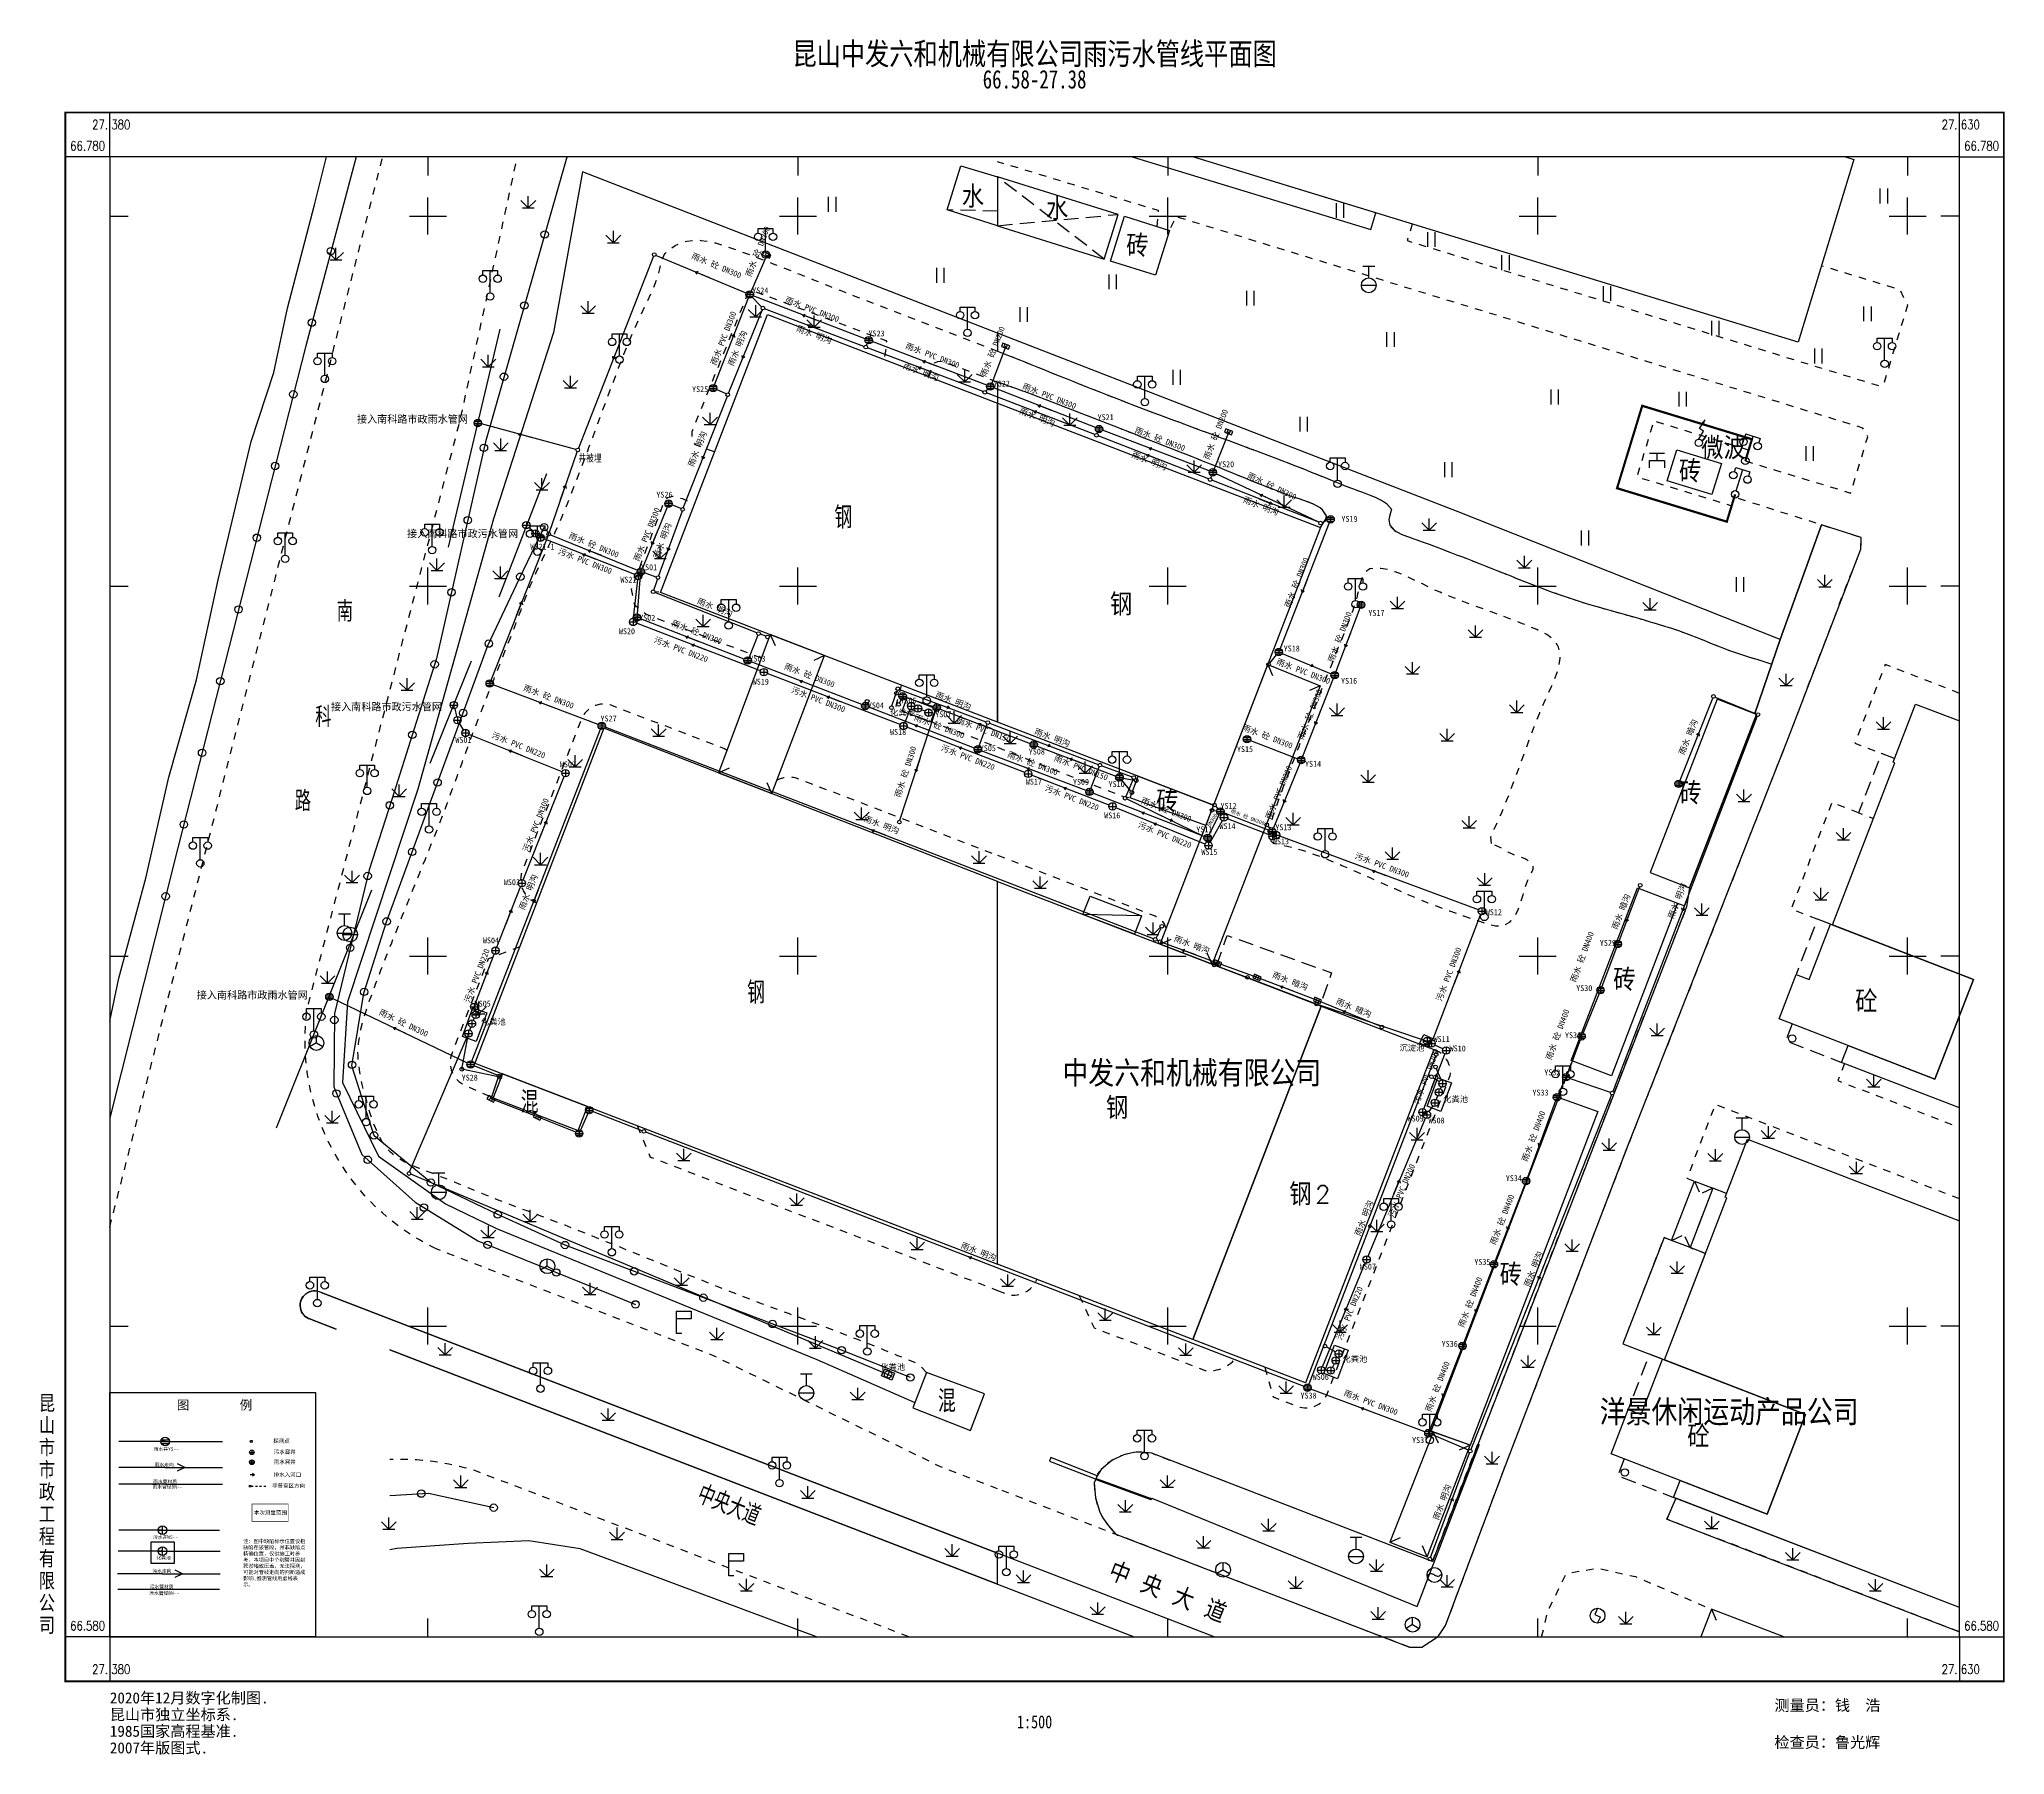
# Model space of a CAD drawing. Extents: x 27370 to 27636, y 66564 to 66796.
import ezdxf
from ezdxf.enums import TextEntityAlignment as Align

# ---------------------------------------------------------------- set-up
doc = ezdxf.new("R2010")
doc.units = 0
for name, pattern in [('211002', [0]), ('212002', [0]), ('215002', [0]), ('231302', [3, 2, -1]), ('236012', [0]), ('386012', [0]), ('444022', [2, 1, -1]), ('459002', [0]), ('937602', [0]), ('A20124', [0]), ('A20204', [0]), ('A50404', [0]), ('A60804', [0]), ('B10012', [0]), ('B10032', [3, 2, -1]), ('X5', [3, 2, -1]), ('点划线', [18.5, 12, -3, 0.5, -3])]:
    doc.linetypes.add(name, pattern=pattern)
doc.layers.get('0').update_dxf_attribs({"linetype": 'CONTINUOUS'})
for name, color, linetype in [('GX_WSD', 1, 'CONTINUOUS'), ('GX_WSL', 1, 'CONTINUOUS'), ('GX_WST', 1, 'CONTINUOUS'), ('GX_WSZJ', 1, 'CONTINUOUS'), ('GX_YSD', 4, 'CONTINUOUS'), ('GX_YSL', 4, 'CONTINUOUS'), ('GX_YST', 4, 'CONTINUOUS'), ('GX_YSZJ', 4, 'CONTINUOUS'), ('TK', 7, 'CONTINUOUS'), ('ZJ', 6, 'CONTINUOUS'), ('地形', 250, 'CONTINUOUS')]:
    doc.layers.add(name, color=color, linetype=linetype)
doc.styles.add('HZ', font='rs.shx', dxfattribs={"width": 0.8, "bigfont": 'hztxt.shx'})
doc.styles.add('宋体', font='')
doc.styles.add('等线体', font='simhei.ttf')
doc.styles.add('管线', font='Romans', dxfattribs={"width": 0.8, "bigfont": 'Htj_S'})
doc.styles.get('宋体').set_extended_font_data('SimSun')
doc.linetypes.add('1161', pattern='A,0,[149,AAA.SHX,S=0.15,R=0,X=0,Y=0],-1.6', length=1.6)
doc.linetypes.add('243022', pattern='A,9.4,[169,AAA.SHX,S=1,R=0,X=0,Y=0.15],0.6', length=10)
doc.linetypes.add('247002', pattern='A,1e-11,[149,AAA.SHX,S=0.15,R=0,X=0,Y=0],-1.3,[149,AAA.SHX,S=0.15,R=0,X=0,Y=0],-1.3,[146,AAA.SHX,S=1,R=0,X=0,Y=0],-1.3', length=3.9)
doc.linetypes.add('852202', pattern='A,2,[150,AAA.SHX,S=1,R=0,X=0,Y=1],2,[177,AAA.SHX,S=1,R=0,X=0,Y=0.8],1e-09', length=4)
doc.linetypes.add('961002', pattern='A,0,[149,AAA.SHX,S=0.15,R=0,X=0,Y=0],-1.6', length=1.6)

# ---------------------------------------------------------------- blocks, each defined once
blk = doc.blocks.new('雨水井')
for points in [[(-1, 0), (1, 0)], [(-0.87, 0.5), (0.87, 0.5)], [(0, 1), (0, -1)], [(-0.87, -0.5), (0.87, -0.5)]]:
    blk.add_lwpolyline(points)
blk.add_circle((0, 0), 1)
blk = doc.blocks.new('探测点')
blk.add_circle((0, 0), 0.5)
blk = doc.blocks.new('雨水篦')
blk.add_lwpolyline([(-0.5, -1), (0.5, -1), (0.5, 1), (-0.5, 1)], close=True)
for points in [[(-0.5, 0.33), (0.5, 0.33)], [(-0.5, -0.34), (0.5, -0.34)]]:
    blk.add_lwpolyline(points)
blk = doc.blocks.new('排水井')
for points in [[(-1, 0), (1, 0)], [(0, 1), (0, -1)]]:
    blk.add_lwpolyline(points)
blk.add_circle((0, 0), 1)
blk = doc.blocks.new('519001')
for p, q in [((0, 1), (-0.38, 0.18)), ((-0.38, 0.18), (0.38, -0.18)), ((0, -1), (0.38, -0.18))]:
    blk.add_line(p, q)
blk.add_circle((0, 0), 1)
blk = doc.blocks.new('525001')
for q in [(-0.87, -0.5), (0, 1), (0.87, -0.5)]:
    blk.add_line((0, 0), q)
blk.add_circle((0, 0), 1)
blk = doc.blocks.new('352101')
for p, q in [((-1, 2.9), (-1, 3.5)), ((-1, 3.5), (1, 3.5)), ((0, 0.5), (0, 3.5)), ((1, 3.5), (1, 2.9))]:
    blk.add_line(p, q)
for centre in [(-1, 2.4), (1, 2.4), (0, 0)]:
    blk.add_circle(centre, 0.5)
blk = doc.blocks.new('532301')
for p, q in [((-1, 0), (1, 0)), ((-0.8, 2.6), (0.8, 2.6)), ((0, 1), (0, 2.6))]:
    blk.add_line(p, q)
blk.add_circle((0, 0), 1)
blk = doc.blocks.new('236021')
for p, q in [((-1, 2.9), (-1, 3.5)), ((-1, 3.5), (1, 3.5)), ((0, 0.5), (0, 3.5)), ((1, 3.5), (1, 2.9))]:
    blk.add_line(p, q)
for centre in [(-1, 2.4), (1, 2.4), (0, 0)]:
    blk.add_circle(centre, 0.5)
blk = doc.blocks.new('953011')
for p, q in [((-1, 1), (0, 0)), ((-0.8, 0), (0.8, 0)), ((0, 0), (0, 1.6)), ((0, 0), (1, 1))]:
    blk.add_line(p, q)
blk = doc.blocks.new('941001')
for p, q in [((-0.5, -1), (-0.5, 1)), ((0.5, -1), (0.5, 1))]:
    blk.add_line(p, q)
blk = doc.blocks.new('357201')
for p, q in [((0.09, 1.92), (0.84, 3.1)), ((0.01, 0.51), (0.62, 1.6)), ((0.01, 0.51), (0.01, 0.51)), ((0.01, 0.51), (0.01, 0.51)), ((0.01, 0.51), (0.01, 0.51)), ((0.62, 1.6), (0.09, 1.92))]:
    blk.add_line(p, q)
blk.add_lwpolyline([(0.84, 3.1, 0, 0.4, 0), (0.57, 2.67, 0.4, 0.4, 0)], format="xyseb")
blk.add_circle((0, 0), 0.5)
blk = doc.blocks.new('329001')
for p, q in [((-1, 1), (1, 1)), ((-1, 0), (1, 0)), ((-1, -1), (-1, 0)), ((0, 0), (0, 1)), ((1, 0), (1, -1))]:
    blk.add_line(p, q)
blk = doc.blocks.new('554001')
blk.add_circle((0, 0), 1)
for centre, start, end in [((-0.43, -0.55), 52.0967, 144.3058), ((0.43, 0.55), 232.0967, 324.3058)]:
    blk.add_arc(centre, 0.694, start, end)
blk = doc.blocks.new('238221')
at = {"linetype": 'Continuous'}
blk.add_circle((0, 0), 0.5, dxfattribs=at)
blk = doc.blocks.new('532101')
blk.add_line((-1, 0), (1, 0))
blk.add_circle((0, 0), 1)
blk = doc.blocks.new('456401')
for p, q in [((0, 3), (2, 3)), ((0, 0), (0, 3)), ((2, 3), (2, 2)), ((2, 2), (0, 2)), ((0.7, 0), (0, 0))]:
    blk.add_line(p, q)
blk = doc.blocks.new('937602')
at = {"linetype": 'Continuous'}
blk.add_circle((0, 0), 0.5, dxfattribs=at)
blk = doc.blocks.new('流向')
for points in [[(-2, 0), (2, 0)], [(2, 0), (1.31, 0.4)], [(2, 0), (1.31, -0.4)]]:
    blk.add_lwpolyline(points)
blk = doc.blocks.new('化粪池')
blk.add_lwpolyline([(-1.5, 1), (1.5, 1), (1.5, -1), (-1.5, -1)], close=True)
for points in [[(-1, 0), (1, 0)], [(0, 1), (0, -1)]]:
    blk.add_lwpolyline(points)
blk.add_circle((0, 0), 1)
blk = doc.blocks.new('gc043')
for p, q in [((-1, 0), (1, 0)), ((0, -1), (0, 1))]:
    blk.add_line(p, q)
blk.add_circle((0, 0), 1)
blk = doc.blocks.new('gc053')
for p, q in [((-1, 0), (1, 0)), ((-0.9, 0.43), (0.9, 0.43)), ((-0.88, -0.47), (0.88, -0.47))]:
    blk.add_line(p, q)
blk.add_circle((0, 0), 1)
blk = doc.blocks.new('非普')
for points in [[(0.5, 0), (1.5, 0)], [(2.5, 0), (3.5, 0)], [(4.5, 0), (5.5, 0)], [(6.49, 0), (7.49, 0)]]:
    blk.add_lwpolyline(points)
blk.add_circle((0, 0), 0.5)
blk = doc.blocks.new('雨污·窨井')
for points in [[(-1, 0), (1, 0)], [(0, 1), (0, -1)]]:
    blk.add_lwpolyline(points)
blk.add_circle((0, 0), 1)
blk = doc.blocks.new('gc505')
for points in [[(1.74, 0), (0, 0)], [(0.92, 0.57), (1.74, 0), (0.92, -0.57)]]:
    blk.add_lwpolyline(points)
blk = doc.blocks.new('1')
blk.add_lwpolyline([(35413.92, 72899.93), (35469.5, 72899.93), (35469.5, 72833.9), (35413.92, 72833.9)], close=True)
at = {"layer": 'GX_WSD', "linetype": 'Continuous', "flags": 128}
blk.add_lwpolyline([(35425.03, 72859.48), (35425.03, 72853.83), (35431.45, 72853.83), (35431.45, 72859.48)], close=True, dxfattribs=at)
at = {"layer": 'GX_WSL', "linetype": 'Continuous'}
for p, q in [((35428.15, 72862.72, 5.1), (35416.32, 72862.72)), ((35428.15, 72862.72, 5.1), (35443.58, 72862.72)), ((35428.18, 72857.08, 5.1), (35416.21, 72857.08)), ((35428.18, 72857.08, 5.1), (35443.79, 72857.08)), ((35428.06, 72850.91), (35415.97, 72850.91)), ((35428.06, 72850.91), (35443.77, 72850.91)), ((35433.56, 72850.91), (35431.54, 72849.95)), ((35433.56, 72850.91), (35431.59, 72851.97)), ((35443.56, 72846.66), (35416.08, 72846.66))]:
    blk.add_line(p, q, dxfattribs=at)
at = {"layer": 'GX_YSL', "linetype": 'Continuous'}
for p, q in [((35428.91, 72886.68), (35416.4, 72886.68)), ((35428.91, 72886.68), (35444.36, 72886.68)), ((35434.17, 72879.65), (35432.2, 72880.71)), ((35428.91, 72879.65), (35416.4, 72879.65)), ((35428.91, 72875.16), (35416.4, 72875.16)), ((35428.91, 72879.65), (35444.36, 72879.65)), ((35428.91, 72875.16), (35444.36, 72875.16)), ((35434.17, 72879.65), (35432.14, 72878.69))]:
    blk.add_line(p, q, dxfattribs=at)
at = {"layer": 'TK'}
for points in [[(35451.7, 72881.11), (35452.96, 72881.11)], [(35452.87, 72881.44), (35451.8, 72881.44)], [(35452.87, 72880.79), (35451.8, 72880.79)], [(35452.33, 72880.48), (35452.33, 72881.75)]]:
    blk.add_lwpolyline(points, dxfattribs=at)
at = {"layer": 'TK', "linetype": '点划线', "ltscale": 0.25, "const_width": 0.17, "flags": 128}
blk.add_lwpolyline([(35452.34, 72869.84), (35462.13, 72869.84), (35462.13, 72865.11), (35452.34, 72865.11), (35452.34, 72869.84)], dxfattribs=at)
at = {"layer": 'TK'}
blk.add_circle((35452.33, 72881.11), 0.63, dxfattribs=at)
at = {"layer": 'GX_WSD', "linetype": 'Continuous', "xscale": 1.15460932381211, "yscale": 1.154609323814836, "zscale": 2.309218647618354}
for p in [(35428.15, 72862.72, 5.1), (35428.18, 72857.08, 5.1)]:
    blk.add_blockref('gc043', p, dxfattribs=at)
at = {"layer": 'GX_YSD', "linetype": 'Continuous', "xscale": 1.15460932381211, "yscale": 1.154609323814836, "zscale": 2.309218647618354}
blk.add_blockref('gc053', (35428.91, 72886.68), dxfattribs=at)
at = {"layer": 'TK'}
for name, p, xscale, yscale, zscale, rotation in [('探测点', (35452.16, 72886.73), 0.5657370359772242, 0.565737035984057, 0.5657370359630486, 0.0138511358143448), ('雨污·窨井', (35452.3, 72883.77), 0.6168959999960552, 0.6168959999922663, 0.6168959999999998, 0.01385113559216), ('非普', (35451.85, 72874.64), 0.5657370359772242, 0.565737035984057, 0.5657370359630486, 0.0138511358143448)]:
    blk.add_blockref(name, p, dxfattribs=dict(at, xscale=xscale, yscale=yscale, zscale=zscale, rotation=rotation))
at = {"layer": 'TK', "xscale": 0.7078881600100431, "yscale": 0.7078881600027671, "zscale": 0.7078881600028276}
blk.add_blockref('gc505', (35451.82, 72877.7), dxfattribs=at)
at = {"insert": (35449.98, 72860.22), "char_height": 1, "width": 16.8351, "attachment_point": 1, "style": '宋体'}
blk.add_mtext('注：图中缺陷标示位置仅指缺陷在该管段，并非缺陷点精确位置，仅供施工时参考，本项目中个别管井因封死淤堵或压盖，无法探测，可能对管线走向的判断造成影响,推测管线用虚线表示。', dxfattribs=at)
at = {"layer": 'GX_WST', "linetype": 'Continuous', "style": '宋体'}
blk.add_text('污水井WS--', height=0.924, dxfattribs=at).set_placement((35428.98, 72860.4, 4.26), align=Align.CENTER)
at = {"layer": 'GX_WSZJ', "linetype": 'Continuous', "style": '宋体'}
for s, p in [('化粪池', (35428.45, 72854.78, 4.26)), ('污水管材质', (35427.92, 72847)), ('污水走向', (35428, 72851.25)), ('污水管径DN--', (35428.61, 72845.27))]:
    blk.add_text(s, height=0.924, dxfattribs=at).set_placement(p, align=Align.CENTER)
at = {"layer": 'GX_YST', "linetype": 'Continuous', "style": '宋体'}
for s, p in [('雨水井YS--', (35429.19, 72884.22, 5.28)), ('雨水管材质', (35428.86, 72875.37)), ('雨水管径DN--', (35429.49, 72873.99))]:
    blk.add_text(s, height=0.924, dxfattribs=at).set_placement(p, align=Align.CENTER)
at = {"layer": 'GX_YSZJ', "linetype": 'Continuous', "style": '宋体'}
blk.add_text('雨水走向', height=0.924, dxfattribs=at).set_placement((35428.61, 72879.97), align=Align.CENTER)
at = {"layer": 'TK', "style": '宋体'}
for s, p in [('探测点', (35458.1, 72886.34)), ('污水窨井', (35458.24, 72883.38)), ('雨水窨井', (35458.24, 72880.66)), ('非普查区方向', (35457.79, 72874.25)), ('排水入河口', (35458.22, 72877.19))]:
    blk.add_text(s, height=1.062, rotation=0.0139, dxfattribs=at).set_placement(p)
at = {"layer": 'TK', "linetype": '点划线', "style": '等线体'}
blk.add_text('本次测量范围', height=1.062, rotation=0.0139, dxfattribs=at).set_placement((35457.35, 72867.5), align=Align.MIDDLE)
at = {"layer": 'ZJ', "linetype": 'Continuous', "insert": (35442.24, 72897.81), "char_height": 2.5, "width": 29.4729, "attachment_point": 2, "style": '宋体'}
blk.add_mtext('{\\fSimSun|b1|i0|c134|p2;图        例}', dxfattribs=at)

msp = doc.modelspace()

# ---------------------------------------------------------------- linework, layer by layer
at = {"layer": 'GX_WSD', "linetype": 'Continuous'}
for points in [[(27491.64, 66705.48), (27490.95, 66703.63), (27487.1, 66705.09), (27487.79, 66706.94)], [(27429.09, 66665), (27430.94, 66664.31), (27429.5, 66660.45), (27427.65, 66661.14)], [(27557.62, 66661.39), (27558.78, 66660.86), (27558.23, 66659.68), (27557.07, 66660.22)], [(27559.52, 66655.56), (27561.36, 66654.88), (27559.93, 66651.02), (27558.08, 66651.71)], [(27545.54, 66619.43), (27547.39, 66618.74), (27545.95, 66614.88), (27544.1, 66615.57)]]:
    msp.add_lwpolyline(points, close=True, dxfattribs=at)
at = {"layer": 'GX_WSL', "flags": 128}
for points in [[(27432.61, 66720.54), (27439.06, 66737.23)], [(27428.84, 66711.88), (27423.24, 66698.01)], [(27432.82, 66655.71), (27433.01, 66656.15)]]:
    msp.add_lwpolyline(points, dxfattribs=at)
at = {"layer": 'GX_WSL'}
for points in [[(27437.17, 66729.45), (27436.67, 66729.91)], [(27437.84, 66728.87), (27437.93, 66728.79)], [(27450.95, 66723.55), (27438.69, 66728.37)], [(27450.79, 66717.66), (27451.36, 66722.87)], [(27467.93, 66710.55), (27451.2, 66716.98)], [(27486.81, 66703.28), (27468.86, 66710.2)], [(27426.62, 66705.44), (27426.88, 66704.37)], [(27427.82, 66702.57), (27427.26, 66703.46)], [(27488.13, 66705.32), (27487.46, 66703.57)], [(27488.77, 66705.63), (27488.78, 66705.62)], [(27490.19, 66705.09), (27489.7, 66705.28)], [(27441.13, 66696.91), (27428.55, 66701.96)], [(27503.66, 66696.8), (27487.75, 66702.93)], [(27435.89, 66682.31), (27441.41, 66696.26)], [(27515.07, 66692.41), (27504.6, 66696.44)], [(27528.04, 66687.13), (27516, 66692.04)], [(27530.35, 66690.28), (27528.74, 66687.38)], [(27536.7, 66688.37), (27531.06, 66690.54)], [(27537.19, 66688.2), (27537.64, 66688.35)], [(27565, 66678.23), (27538.13, 66688.19)], [(27432.32, 66673.21), (27435.52, 66681.38)], [(27558.83, 66660.67), (27565.29, 66677.59)], [(27429.42, 66665.62), (27431.96, 66672.28)], [(27429.15, 66663.33), (27429.26, 66663.59)], [(27429.36, 66664.54), (27429.34, 66664.66)], [(27420.53, 66642.85), (27428.29, 66661.07)], [(27428.65, 66662), (27428.79, 66662.39)], [(27557.6, 66651.37), (27560.44, 66658.76)], [(27558.05, 66660.31), (27558.06, 66660.03)], [(27558.49, 66660.29), (27558.21, 66660.44)], [(27560.17, 66659.45), (27559.1, 66659.98)], [(27558.84, 66655.56), (27559.71, 66655.03)], [(27559.29, 66656.8), (27559.94, 66655.23)], [(27559.47, 66653.13), (27559.28, 66652.64)], [(27559.94, 66654.3), (27559.84, 66654.05)], [(27557.6, 66650.81), (27557.86, 66650.66)], [(27558.83, 66651.76), (27558.31, 66650.98)], [(27550.07, 66631.46), (27557.84, 66650.1)], [(27484.73, 66615.65), (27420.67, 66642.52)], [(27543.92, 66616.51), (27549.69, 66630.54)], [(27544.47, 66619.18), (27545.67, 66618.51)], [(27544.55, 66616.02), (27544.23, 66616.03)], [(27545.48, 66616.89), (27545.27, 66616.45)], [(27545.91, 66617.81), (27545.9, 66617.79)]]:
    msp.add_lwpolyline(points, dxfattribs=at)
for points, elevation in [([(27529.29, 66670.81), (27533.76, 66669.11), (27543.08, 66665.54), (27558.05, 66660.52)], 2.88), ([(27432.71, 66655.64), (27427.58, 66656.72), (27428.49, 66661.53)], 3.24)]:
    msp.add_lwpolyline(points, dxfattribs=dict(at, elevation=elevation))
at = {"layer": 'GX_YSL'}
for points in [[(27453.5, 66766.57), (27443.34, 66740.64)], [(27466.03, 66761.6), (27453.82, 66766.7)], [(27468.8, 66766.74), (27466.69, 66761.87)], [(27461.73, 66749.22), (27466.31, 66760.95)], [(27468.19, 66759.34), (27463.63, 66748.1)], [(27468.1, 66759.75), (27466.84, 66761.05)], [(27482.11, 66755.41), (27466.96, 66761.23)], [(27481.94, 66754.39), (27468.51, 66759.49)], [(27482.27, 66754.53), (27482.38, 66754.78)], [(27498.03, 66748.28), (27482.41, 66754.21)], [(27498.55, 66749.15), (27483.05, 66755.06)], [(27501.09, 66754.43), (27499.2, 66749.44)], [(27463.3, 66747.97), (27462.01, 66748.55)], [(27498.44, 66748.37), (27498.67, 66748.61)], [(27513.24, 66743.42), (27499.49, 66748.79)], [(27463.44, 66747.64), (27457.52, 66732.61)], [(27513.12, 66742.48), (27498.5, 66748.1)], [(27443.01, 66740.47), (27430.23, 66743.91)], [(27513.45, 66742.62), (27513.51, 66742.77)], [(27528.49, 66736.48), (27513.58, 66742.3)], [(27528.61, 66737.56), (27514.17, 66743.06)], [(27531.24, 66742.84), (27529.26, 66737.84)], [(27439.41, 66729.27), (27443.17, 66740.17)], [(27528.91, 66736.91), (27528.81, 66736.63)], [(27543.43, 66730.62), (27528.96, 66736.3)], [(27543.43, 66730.63), (27529.53, 66737.17)], [(27455.33, 66732.69), (27451.98, 66724.42)], [(27457.2, 66732.47), (27455.98, 66732.97)], [(27457.35, 66732.14), (27454.18, 66723.38)], [(27544.83, 66730.57), (27538.2, 66713.55)], [(27544.54, 66730.86), (27543.89, 66730.61)], [(27431.54, 66709.31), (27439.24, 66728.8)], [(27439.56, 66728.94), (27451.33, 66724.14)], [(27451.31, 66718.25), (27451.75, 66723.45)], [(27453.86, 66723.23), (27452.26, 66723.79)], [(27453.52, 66721.47), (27454.01, 66722.91)], [(27467.46, 66715.69), (27453.67, 66721.14)], [(27454.19, 66721.16), (27453.69, 66721.21)], [(27465.76, 66712.14), (27451.73, 66717.57)], [(27548.95, 66719), (27545.73, 66710.44)], [(27467.6, 66715.36), (27466.41, 66712.42)], [(27468.68, 66715.22), (27467.93, 66715.5)], [(27481.66, 66705.98), (27466.69, 66711.78)], [(27536.78, 66711.58), (27537.7, 66712.7)], [(27538.48, 66712.89), (27545.1, 66710.16)], [(27446.02, 66703.29), (27431.82, 66708.67)], [(27545.37, 66709.5), (27541.21, 66698.97)], [(27482.28, 66706.2), (27482.3, 66706.26)], [(27485.72, 66705.81), (27486.42, 66707.9)], [(27486.55, 66707.41), (27486.72, 66707.32)], [(27486.74, 66708.05), (27498.43, 66703.65)], [(27486.74, 66706.23), (27486.95, 66706.65)], [(27487.65, 66706.94), (27491.29, 66705.73)], [(27592.24, 66695.76), (27596.66, 66706.87)], [(27596.99, 66707), (27602.53, 66704.74)], [(27496.87, 66700.12), (27482.59, 66705.62)], [(27486.8, 66690.35), (27491.61, 66705.09)], [(27492.23, 66705.39), (27504.41, 66700.75)], [(27498.9, 66703.47), (27513.61, 66697.9)], [(27602.67, 66704.41), (27583.17, 66653.71)], [(27428.95, 66657.82), (27446.31, 66702.65)], [(27521.07, 66674.34), (27446.96, 66702.94)], [(27497.51, 66700.41), (27498.58, 66703.33)], [(27534.17, 66701.14), (27540.56, 66698.68)], [(27511.95, 66694.36), (27497.8, 66699.76)], [(27505.35, 66700.39), (27515.99, 66696.32)], [(27540.84, 66698.04), (27537.28, 66689.32)], [(27512.6, 66694.65), (27513.75, 66697.58)], [(27514.08, 66697.72), (27518.17, 66696.22)], [(27518, 66694.3), (27516.78, 66695.76)], [(27516.95, 66696.06), (27518.5, 66695.78)], [(27518.31, 66695.9), (27517.32, 66693.57)], [(27527.92, 66688.15), (27512.88, 66694)], [(27517.45, 66693.24), (27527.94, 66688.18)], [(27529.89, 66691.1), (27528.61, 66688.42)], [(27529.22, 66691.67), (27529.61, 66691.61)], [(27529.48, 66692.23), (27529.77, 66691.91)], [(27536.63, 66689.04), (27530.58, 66691.37)], [(27536.54, 66689.55), (27536.78, 66689.25)], [(27586.77, 66681.34), (27584, 66674.09)], [(27522.09, 66675.8), (27521.41, 66674.48)], [(27521.77, 66674.04), (27521.53, 66674.15)], [(27529.73, 66671.05), (27522.23, 66673.85)], [(27583.64, 66673.16), (27581.67, 66667.87)], [(27535.07, 66669.12), (27529.73, 66671.05)], [(27543.24, 66666.01), (27535.07, 66669.12)], [(27410.13, 66666.28), (27428.32, 66657.57)], [(27581.3, 66666.94), (27579.13, 66661.61)], [(27551.71, 66662.52), (27543.24, 66666.01)], [(27559.19, 66658.48), (27542.07, 66614.14)], [(27578.76, 66660.68), (27577.02, 66656.1)], [(27432.36, 66655.9), (27429.24, 66657.17)], [(27431.54, 66652.69), (27432.51, 66655.57)], [(27582.99, 66653.24), (27563.98, 66605.34)], [(27576.63, 66655.18), (27575.81, 66653.38)], [(27582.85, 66653.56), (27577.31, 66655.47)], [(27437.79, 66650.26), (27431.54, 66652.69)], [(27442.97, 66648.21), (27437.79, 66650.26)], [(27444.59, 66650.73), (27443.63, 66648.49)], [(27451.96, 66648.4), (27445.26, 66651.01)], [(27575.43, 66652.45), (27571.61, 66642.08)], [(27541.42, 66613.85), (27452.43, 66648.22)], [(27571.25, 66641.14), (27567.27, 66630.82)], [(27566.91, 66629.88), (27563.01, 66619.76)], [(27562.65, 66618.83), (27558.41, 66608)], [(27557.76, 66607.71), (27542.36, 66613.49)], [(27563.65, 66605.21), (27558.69, 66607.34)], [(27558.53, 66590.74), (27563.8, 66604.87)]]:
    msp.add_lwpolyline(points, dxfattribs=at)
at = {"layer": 'GX_YSL', "flags": 128}
for points in [[(27425.8, 66727.28), (27432.77, 66756.72)], [(27402.55, 66648.81), (27415.41, 66680.96)]]:
    msp.add_lwpolyline(points, dxfattribs=at)
at = {"layer": 'TK', "linetype": 'Continuous'}
for p, q in [((27380, 66780), (27380, 66786)), ((27630, 66780), (27630, 66786)), ((27380, 66780), (27374, 66780)), ((27423, 66780), (27423, 66777.5)), ((27473, 66780), (27473, 66777.5)), ((27523, 66780), (27523, 66777.5)), ((27573, 66780), (27573, 66777.5)), ((27623, 66780), (27623, 66777.5)), ((27630, 66780), (27636, 66780)), ((27423, 66769.5), (27423, 66774.5)), ((27473, 66769.5), (27473, 66774.5)), ((27523, 66769.5), (27523, 66774.5)), ((27573, 66769.5), (27573, 66774.5)), ((27623, 66769.5), (27623, 66774.5)), ((27380, 66772), (27382.5, 66772)), ((27420.5, 66772), (27425.5, 66772)), ((27470.5, 66772), (27475.5, 66772)), ((27520.5, 66772), (27525.5, 66772)), ((27570.5, 66772), (27575.5, 66772)), ((27620.5, 66772), (27625.5, 66772)), ((27630, 66772), (27627.5, 66772)), ((27380, 66722), (27382.5, 66722)), ((27420.5, 66722), (27425.5, 66722)), ((27423, 66719.5), (27423, 66724.5)), ((27470.5, 66722), (27475.5, 66722)), ((27473, 66719.5), (27473, 66724.5)), ((27520.5, 66722), (27525.5, 66722)), ((27523, 66719.5), (27523, 66724.5)), ((27570.5, 66722), (27575.5, 66722)), ((27573, 66719.5), (27573, 66724.5)), ((27620.5, 66722), (27625.5, 66722)), ((27623, 66719.5), (27623, 66724.5)), ((27630, 66722), (27627.5, 66722)), ((27423, 66669.5), (27423, 66674.5)), ((27473, 66669.5), (27473, 66674.5)), ((27523, 66669.5), (27523, 66674.5)), ((27573, 66669.5), (27573, 66674.5)), ((27623, 66669.5), (27623, 66674.5)), ((27380, 66672), (27382.5, 66672)), ((27420.5, 66672), (27425.5, 66672)), ((27470.5, 66672), (27475.5, 66672)), ((27520.5, 66672), (27525.5, 66672)), ((27570.5, 66672), (27575.5, 66672)), ((27620.5, 66672), (27625.5, 66672)), ((27630, 66672), (27627.5, 66672)), ((27423, 66619.5), (27423, 66624.5)), ((27473, 66619.5), (27473, 66624.5)), ((27523, 66619.5), (27523, 66624.5)), ((27573, 66619.5), (27573, 66624.5)), ((27623, 66619.5), (27623, 66624.5)), ((27380, 66622), (27382.5, 66622)), ((27420.5, 66622), (27425.5, 66622)), ((27470.5, 66622), (27475.5, 66622)), ((27520.5, 66622), (27525.5, 66622)), ((27570.5, 66622), (27575.5, 66622)), ((27620.5, 66622), (27625.5, 66622)), ((27630, 66622), (27627.5, 66622)), ((27423, 66580), (27423, 66582.5)), ((27473, 66580), (27473, 66582.5)), ((27523, 66580), (27523, 66582.5)), ((27573, 66580), (27573, 66582.5)), ((27623, 66580), (27623, 66582.5)), ((27380, 66580), (27374, 66580)), ((27380, 66580), (27380, 66574)), ((27630, 66580), (27636, 66580)), ((27630, 66580), (27630, 66574))]:
    msp.add_line(p, q, dxfattribs=at)
at = {"layer": 'TK', "linetype": 'Continuous', "const_width": 0.25, "flags": 128}
msp.add_lwpolyline([(27374, 66574), (27636, 66574), (27636, 66786), (27374, 66786)], close=True, dxfattribs=at)
at = {"layer": 'TK', "linetype": 'Continuous', "flags": 128}
msp.add_lwpolyline([(27380, 66580), (27630, 66580), (27630, 66780), (27380, 66780)], close=True, dxfattribs=at)
msp.add_lwpolyline([(27380, 66580), (27630, 66580), (27630, 66780), (27380, 66780)], close=True, dxfattribs=at)
at = {"layer": '地形', "linetype": '386012'}
for p, q in [((27518.17, 66780), (27550.43, 66770.2)), ((27551.12, 66772.44), (27526.4, 66780)), ((27550.43, 66770.2), (27551.12, 66772.44))]:
    msp.add_line(p, q, dxfattribs=at)
at = {"layer": '地形', "linetype": 'B10032'}
for p, q in [((27514.42, 66766.19), (27500, 66777.29)), ((27500, 66772.67), (27493.18, 66772.85)), ((27500, 66770.71), (27516.31, 66772.24))]:
    msp.add_line(p, q, dxfattribs=at)
at = {"layer": '地形', "linetype": 'B10012'}
for p, q in [((27469.26, 66715.44), (27469.92, 66713.98)), ((27476.61, 66712.61), (27475.15, 66711.96)), ((27536.51, 66711.39), (27537.15, 66709.92)), ((27543.61, 66708.54), (27542.15, 66707.9)), ((27462.28, 66696.77), (27463.74, 66697.43)), ((27469.49, 66693.97), (27468.84, 66695.43)), ((27519.45, 66677.45), (27511.54, 66677.64)), ((27521.98, 66673.62), (27523.44, 66674.27)), ((27528.98, 66670.92), (27528.34, 66672.39)), ((27594.18, 66641.59), (27594.82, 66640.12)), ((27596.69, 66640.62), (27595.22, 66639.97)), ((27591.09, 66633.58), (27592.55, 66634.23)), ((27593.59, 66632.61), (27592.95, 66634.08)), ((27558.87, 66607.68), (27559.54, 66606.23)), ((27563.86, 66605.91), (27562.4, 66605.24)), ((27553.01, 66592.78), (27554.47, 66593.42)), ((27558.07, 66590.82), (27557.42, 66592.29)), ((27596.49, 66583.73), (27597.14, 66582.27))]:
    msp.add_line(p, q, dxfattribs=at)
at = {"layer": '地形', "linetype": '961002'}
for p, q in [((27500, 66591.29), (27408.56, 66626.55)), ((27407.13, 66622.93), (27410.58, 66621.6)), ((27417.86, 66618.79), (27500, 66587.12)), ((27591.69, 66598.73), (27590.47, 66595.91)), ((27630, 66583.95), (27591.69, 66598.73)), ((27590.47, 66595.91), (27630, 66580.7)), ((27500, 66587.12), (27500, 66591.29))]:
    msp.add_line(p, q, dxfattribs=at)
at = {"layer": '地形', "linetype": '444022', "flags": 128}
for points in [[(27380, 66635.37), (27416.88, 66780)], [(27521.57, 66770.59), (27521.75, 66772.74), (27500, 66779.35)], [(27601.07, 66738.92), (27615.3, 66734.58), (27617.62, 66742.19), (27616.97, 66743.36), (27524.12, 66771.92), (27523.23, 66770.07)], [(27556.04, 66770.93), (27555.36, 66768.69), (27619.19, 66749.06), (27619.82, 66749.4), (27623.02, 66759.96), (27621.97, 66762.05), (27611.34, 66765.3)], [(27490.41, 66615.74), (27489.31, 66616.88), (27488.38, 66617.25), (27487.45, 66617.63), (27486.53, 66618), (27485.6, 66618.38), (27484.67, 66618.75), (27483.74, 66619.12), (27482.81, 66619.49), (27481.88, 66619.86), (27480.95, 66620.23), (27480.02, 66620.59), (27479.09, 66620.95), (27478.42, 66621.21), (27477.48, 66621.57), (27476.54, 66621.92), (27475.61, 66622.26), (27474.67, 66622.61), (27473.73, 66622.96), (27472.79, 66623.3), (27471.85, 66623.64), (27470.91, 66623.99), (27469.97, 66624.33), (27469.04, 66624.68), (27468.1, 66625.02), (27467.16, 66625.38), (27466.6, 66625.59), (27465.67, 66625.95), (27464.73, 66626.31), (27463.8, 66626.67), (27462.87, 66627.04), (27461.94, 66627.41), (27461.01, 66627.78), (27460.09, 66628.15), (27459.16, 66628.53), (27458.23, 66628.9), (27457.31, 66629.27), (27456.38, 66629.65), (27455.45, 66630.02), (27454.53, 66630.4), (27453.6, 66630.78), (27452.67, 66631.15), (27451.75, 66631.53), (27450.82, 66631.9), (27449.89, 66632.28), (27448.97, 66632.65), (27448.04, 66633.03), (27447.11, 66633.4), (27446.18, 66633.77), (27445.25, 66634.15), (27444.33, 66634.52), (27443.4, 66634.88), (27442.46, 66635.25), (27441.53, 66635.62), (27440.6, 66635.98), (27440.14, 66636.15), (27439.2, 66636.51), (27438.27, 66636.86), (27437.33, 66637.21), (27436.39, 66637.56), (27435.45, 66637.91), (27434.51, 66638.26), (27433.58, 66638.61), (27432.65, 66638.97), (27431.72, 66639.33), (27431.2, 66639.54), (27430.28, 66639.91), (27429.36, 66640.29), (27428.45, 66640.66), (27427.53, 66641.05), (27426.61, 66641.43), (27425.68, 66641.81), (27424.74, 66642.18), (27423.79, 66642.55), (27423.67, 66642.6), (27422.7, 66642.97), (27421.74, 66643.34), (27420.79, 66643.73), (27419.88, 66644.17), (27419.02, 66644.66), (27418.24, 66645.23), (27417.96, 66645.48), (27417.32, 66646.19), (27416.78, 66647), (27416.3, 66647.87), (27415.89, 66648.79), (27415.52, 66649.75), (27415.19, 66650.74), (27414.89, 66651.74), (27414.63, 66652.66), (27414.37, 66653.65), (27414.12, 66654.65), (27413.91, 66655.64), (27413.74, 66656.62), (27413.61, 66657.6), (27413.55, 66658.58), (27413.54, 66659.2), (27413.61, 66660.18), (27413.75, 66661.15), (27413.95, 66662.12), (27414.2, 66663.1), (27414.48, 66664.07), (27414.79, 66665.03), (27415.12, 66665.99), (27415.46, 66666.95), (27415.82, 66667.91), (27415.93, 66668.19), (27416.28, 66669.14), (27416.65, 66670.08), (27417.01, 66671.01), (27417.37, 66671.95), (27417.74, 66672.88), (27418.1, 66673.81), (27418.47, 66674.74), (27418.84, 66675.66), (27419.21, 66676.59), (27419.58, 66677.51), (27419.95, 66678.43), (27420.32, 66679.36), (27420.41, 66679.57), (27420.78, 66680.49), (27421.16, 66681.42), (27421.53, 66682.34), (27421.91, 66683.27), (27422.28, 66684.2), (27422.66, 66685.12), (27423.03, 66686.05), (27423.4, 66686.98), (27423.78, 66687.91), (27424.14, 66688.84), (27424.51, 66689.77), (27424.87, 66690.71), (27425.25, 66691.7), (27425.6, 66692.63), (27425.95, 66693.57), (27426.29, 66694.51), (27426.64, 66695.45), (27426.98, 66696.39), (27427.32, 66697.33), (27427.66, 66698.27), (27428.01, 66699.21), (27428.35, 66700.14), (27428.69, 66701.08), (27429.04, 66702.02), (27429.39, 66702.96), (27429.74, 66703.87), (27430.1, 66704.8), (27430.46, 66705.74), (27430.82, 66706.67), (27431.19, 66707.6), (27431.56, 66708.53), (27431.93, 66709.46), (27432.3, 66710.38), (27432.67, 66711.31), (27433.04, 66712.24), (27433.41, 66713.17), (27433.78, 66714.1), (27434.15, 66715.03), (27434.51, 66715.96), (27434.87, 66716.9), (27435.22, 66717.83), (27435.58, 66718.78), (27435.93, 66719.71), (27436.29, 66720.65), (27436.66, 66721.58), (27436.84, 66722.02), (27437.23, 66722.94), (27437.64, 66723.85), (27438.06, 66724.76), (27438.49, 66725.66), (27438.92, 66726.57), (27439.35, 66727.47), (27439.78, 66728.37), (27440.2, 66729.28), (27440.34, 66729.59), (27440.74, 66730.5), (27441.14, 66731.42), (27441.52, 66732.34), (27441.9, 66733.27), (27442.27, 66734.2), (27442.63, 66735.13), (27442.99, 66736.06), (27443.35, 66736.99), (27443.71, 66737.93), (27444.06, 66738.87), (27444.42, 66739.8), (27444.77, 66740.74), (27445.12, 66741.68), (27445.27, 66742.1), (27445.62, 66743.04), (27445.97, 66743.98), (27446.32, 66744.92), (27446.66, 66745.86), (27447.01, 66746.8), (27447.36, 66747.74), (27447.71, 66748.68), (27448.06, 66749.62), (27448.42, 66750.55), (27448.77, 66751.49), (27449.13, 66752.42), (27449.5, 66753.35), (27449.87, 66754.28), (27450.25, 66755.2), (27450.64, 66756.12), (27451.04, 66757.03), (27451.44, 66757.9), (27451.86, 66758.8), (27452.3, 66759.7), (27452.73, 66760.6), (27453.14, 66761.5), (27453.53, 66762.42), (27453.89, 66763.36), (27454.2, 66764.33), (27454.34, 66764.86), (27454.58, 66765.86), (27454.94, 66766.78), (27455.05, 66766.95), (27455.77, 66767.63), (27456.4, 66768.01), (27457.32, 66768.43), (27458.01, 66768.63), (27459, 66768.75), (27459.89, 66768.73), (27460.88, 66768.6), (27461.85, 66768.37), (27462.82, 66768.09), (27463.77, 66767.77), (27463.9, 66767.72), (27464.85, 66767.38), (27465.79, 66767.04), (27466.73, 66766.69), (27467.67, 66766.34), (27468.6, 66765.98), (27469.53, 66765.62), (27470.47, 66765.25), (27471.4, 66764.89), (27472.33, 66764.52), (27473.25, 66764.15), (27474.18, 66763.78), (27475.11, 66763.41), (27476.04, 66763.04), (27476.97, 66762.67), (27477.89, 66762.3), (27478.82, 66761.93), (27479.75, 66761.57), (27480.68, 66761.2), (27481.67, 66760.82), (27482.6, 66760.45), (27483.53, 66760.09), (27484.47, 66759.73), (27485.4, 66759.37), (27486.33, 66759.01), (27487.27, 66758.66), (27488.2, 66758.3), (27489.13, 66757.94), (27490.07, 66757.58), (27491, 66757.23), (27491.94, 66756.87), (27492.87, 66756.51), (27493.81, 66756.15), (27494.74, 66755.79), (27495.67, 66755.43), (27496.6, 66755.07), (27497.54, 66754.71), (27498.47, 66754.35), (27499.03, 66754.13), (27500, 66753.75)], [(27461.74, 66740.13), (27459.16, 66741.1), (27458.75, 66741.88), (27458.71, 66742.89), (27466.33, 66761.71), (27466.52, 66761.82), (27466.98, 66761.91), (27484.89, 66755.18), (27485.05, 66754.91), (27484.66, 66752.63)], [(27490.61, 66750.34), (27491.49, 66752.18), (27491.91, 66752.35), (27492.56, 66752.4), (27500, 66749.58)], [(27500, 66753.75), (27500.89, 66753.4), (27501.82, 66753.03), (27502.75, 66752.66), (27503.68, 66752.29), (27504.61, 66751.91), (27505.54, 66751.54), (27506.46, 66751.17), (27507.39, 66750.8), (27508.32, 66750.43), (27509.25, 66750.05), (27510.18, 66749.68), (27511.11, 66749.31), (27512.03, 66748.94), (27512.96, 66748.57), (27513.89, 66748.2), (27514.82, 66747.84), (27515.75, 66747.47), (27516.69, 66747.11), (27517.23, 66746.9), (27518.16, 66746.54), (27519.1, 66746.18), (27520.03, 66745.83), (27520.96, 66745.48), (27521.9, 66745.13), (27522.83, 66744.78), (27523.77, 66744.44), (27524.71, 66744.09), (27525.64, 66743.74), (27526.58, 66743.4), (27527.52, 66743.05), (27528.45, 66742.71), (27529.39, 66742.36), (27530.33, 66742.01), (27531.26, 66741.67), (27532.2, 66741.32), (27533.14, 66740.97), (27534.07, 66740.62), (27535.01, 66740.27), (27535.95, 66739.92), (27536.88, 66739.57), (27537.82, 66739.21), (27538.76, 66738.86), (27539.69, 66738.49), (27540.63, 66738.13), (27541.46, 66737.8), (27542.4, 66737.42), (27543.34, 66737.04), (27544.27, 66736.66), (27545.2, 66736.28), (27546.13, 66735.9), (27547.06, 66735.53), (27547.99, 66735.17), (27548.9, 66734.83), (27549.31, 66734.68), (27550.22, 66734.35), (27551.13, 66733.98), (27552.03, 66733.51), (27552.56, 66733.17), (27553.25, 66732.42), (27552.99, 66731.41), (27552.86, 66730.97), (27553, 66730.22), (27553.63, 66729.5), (27554.54, 66729.02), (27555.39, 66728.71), (27556.4, 66728.36), (27557.39, 66728), (27558.35, 66727.65), (27559.29, 66727.3), (27560.22, 66726.95), (27561.14, 66726.6), (27562.05, 66726.25), (27562.96, 66725.9), (27563.87, 66725.54), (27564.77, 66725.18), (27565.67, 66724.83), (27566.58, 66724.47), (27567.5, 66724.1), (27568.42, 66723.73), (27569.35, 66723.37), (27570.28, 66723), (27571.22, 66722.63), (27572.15, 66722.27), (27573.09, 66721.91), (27574.03, 66721.55), (27574.97, 66721.2), (27575.92, 66720.86), (27576.87, 66720.53), (27577.64, 66720.27), (27578.6, 66719.96), (27579.56, 66719.66), (27580.51, 66719.38), (27581.48, 66719.1), (27582.44, 66718.82), (27583.4, 66718.55), (27584.37, 66718.28), (27585.33, 66718.01), (27586.29, 66717.74), (27587.25, 66717.47), (27588.21, 66717.19), (27589.17, 66716.9), (27590.12, 66716.61), (27591.08, 66716.31), (27592.02, 66715.99), (27592.64, 66715.76), (27593.58, 66715.41), (27594.51, 66715.05), (27595.44, 66714.68), (27596.37, 66714.3), (27597.3, 66713.94), (27598.23, 66713.58), (27598.81, 66713.36), (27599.75, 66713.03), (27600.7, 66712.72), (27601.65, 66712.41), (27602.61, 66712.11), (27603.56, 66711.81), (27604.65, 66711.46)], [(27543.65, 66729.93), (27544.38, 66731.04), (27544.44, 66731.48), (27543.93, 66732.3), (27543.6, 66732.56), (27542.68, 66733.09), (27541.76, 66733.45), (27540.89, 66733.73), (27539.97, 66734.04), (27539.04, 66734.37), (27538.11, 66734.72), (27537.18, 66735.08), (27536.25, 66735.45), (27535.32, 66735.82), (27534.38, 66736.2), (27533.45, 66736.58), (27532.52, 66736.96), (27531.58, 66737.34), (27530.65, 66737.72), (27529.72, 66738.1), (27528.77, 66738.49), (27527.83, 66738.86), (27526.9, 66739.23), (27525.97, 66739.59), (27525.04, 66739.96), (27524.11, 66740.33), (27523.18, 66740.69), (27522.25, 66741.06), (27521.32, 66741.42), (27520.39, 66741.79), (27519.46, 66742.15), (27518.53, 66742.52), (27517.6, 66742.88), (27516.67, 66743.24), (27515.74, 66743.61), (27514.81, 66743.97), (27513.88, 66744.34), (27512.95, 66744.7), (27512.02, 66745.06), (27511.09, 66745.43), (27510.16, 66745.79), (27509.23, 66746.15), (27508.3, 66746.51), (27507.36, 66746.87), (27506.43, 66747.23), (27505.49, 66747.59), (27504.56, 66747.94), (27503.61, 66748.29), (27503.42, 66748.36), (27502.47, 66748.7), (27501.52, 66749.04), (27500.57, 66749.37), (27500, 66749.58)], [(27601.51, 66740.39), (27588.69, 66744.3), (27586.4, 66736.78), (27599.22, 66732.87)], [(27468.07, 66712.26), (27452.44, 66718.21), (27450.95, 66719.39), (27450.53, 66721.59), (27454.97, 66733.5), (27455.43, 66733.98), (27456.09, 66734.16), (27457.4, 66733.84), (27459.03, 66733.09)], [(27555.66, 66578.59), (27557.33, 66578.59), (27559.53, 66580.03), (27560.55, 66581.54), (27568.43, 66602.59), (27584.98, 66645.79), (27597.04, 66676.42), (27606.68, 66700.97), (27610.85, 66711.84), (27614.14, 66720.48), (27616.68, 66726.99), (27616.74, 66728.56), (27599.57, 66734.02)], [(27630, 66707.51), (27619.99, 66711.39), (27615.88, 66700.76), (27619.47, 66699.38)], [(27486.98, 66708.62), (27486.23, 66705.8), (27486.51, 66705.34), (27495.45, 66702.05), (27500, 66700.22)], [(27500, 66700.22), (27506.67, 66697.55), (27515.98, 66693.95), (27516.87, 66693.61), (27517.92, 66693.37)], [(27616.38, 66691.38), (27612.79, 66692.76), (27607.24, 66678.38), (27610.82, 66676.99)], [(27591.91, 66679.15), (27593.13, 66678.67), (27592.31, 66676.57)], [(27558.78, 66590.2), (27592.31, 66676.57)], [(27558.97, 66659.44), (27558.97, 66659.44)], [(27575.88, 66652.87), (27577.55, 66657.58)], [(27614.47, 66657.49), (27613.58, 66655.17), (27630, 66648.83)], [(27630, 66639.21), (27602.31, 66649.9), (27597.02, 66651.94), (27593.17, 66641.97), (27596.69, 66640.62)], [(27451.33, 66649.03), (27453.04, 66644.84), (27500, 66626.81)], [(27500, 66600.01), (27492.26, 66602.99), (27461.49, 66618.04), (27424.1, 66632.45)], [(27591.09, 66633.58), (27590.08, 66633.97), (27584.52, 66619.59), (27588.04, 66618.23)], [(27555.66, 66578.59), (27500, 66600.01)], [(27513.05, 66600.8), (27513.11, 66599.8), (27513.23, 66598.81), (27513.49, 66597.77), (27513.84, 66596.83), (27514.3, 66595.94), (27514.38, 66595.82), (27514.98, 66595.02), (27515.64, 66594.27), (27516.15, 66593.67)], [(27630, 66580.7), (27590.47, 66595.91), (27591.69, 66598.73)], [(27573.53, 66580), (27574.38, 66583.48), (27576.88, 66588.59), (27581.17, 66589.27), (27586.23, 66588.14), (27596.49, 66583.73)]]:
    msp.add_lwpolyline(points, dxfattribs=at)
at = {"layer": '地形', "linetype": '852202', "flags": 128}
msp.add_lwpolyline([(27380, 66663.22), (27381.24, 66669.03), (27384.85, 66682.51), (27387.99, 66696.18), (27391.73, 66709.34), (27394.65, 66722.87), (27399.12, 66741.56), (27402.17, 66750.89), (27404, 66759.57), (27407.65, 66773.51), (27409.27, 66780)], dxfattribs=at)
at = {"layer": '地形', "linetype": '937602', "flags": 128}
for points in [[(27413.28, 66780), (27406.48, 66754.48), (27389.21, 66686.65), (27380, 66650.14)], [(27441.77, 66780), (27441.76, 66779.96), (27430.76, 66741.51), (27424.17, 66712.24), (27421.15, 66702.71), (27418.1, 66693.18), (27415.05, 66683.66), (27410.35, 66664.22), (27410.26, 66654.35), (27414.06, 66645.2), (27421.26, 66638.75), (27429.76, 66633.5), (27448.32, 66626.03), (27451.05, 66624.93)], [(27488.21, 66615.05), (27478.92, 66618.74), (27441.53, 66632.95), (27432.43, 66637.09), (27423.41, 66641.39), (27415.74, 66647.69), (27412.72, 66657.15), (27414.33, 66666.99), (27417.35, 66676.49), (27431.1, 66713.98), (27435.37, 66723.02), (27438.71, 66729.97)], [(27417.85, 66599.09), (27423.06, 66599.42), (27431.89, 66597.46)]]:
    msp.add_lwpolyline(points, dxfattribs=at)
at = {"layer": '地形', "linetype": '444022', "flags": 128}
for points in [[(27424.1, 66632.45, -0.326825), (27406.7, 66664.98), (27427.32, 66744.27), (27435.09, 66780)], [(27463.41, 66699.79, 0.01923), (27463.11, 66699.99), (27447.93, 66705.84, 0.430305), (27443.68, 66703.82), (27435.76, 66683.53, 0.415724), (27437.65, 66679.23)], [(27470.2, 66695.8, -0.188346), (27472.74, 66696.11), (27500, 66685.62)], [(27500, 66685.62), (27521.14, 66677.49, -0.242767), (27522.77, 66675.67, -0.242767)], [(27435.4, 66673.26), (27431.14, 66671.61), (27426.22, 66658.8, 0.403236), (27428.03, 66654.54), (27431.83, 66652.83)], [(27536.14, 66616.44), (27537.24, 66612.44), (27540.59, 66611.14, 0.405236), (27544.53, 66612.81), (27561.19, 66655.86, 0.355924), (27558.95, 66659.39)], [(27500, 66626.81), (27501.45, 66626.25, 0.35673), (27505.31, 66628.3)], [(27511.04, 66626.1), (27513.03, 66621.78), (27528.05, 66615.99, 0.272696), (27532.37, 66617.89)], [(27487.99, 66580), (27429.36, 66602.46, 0.082101), (27417.86, 66603.97, 0.082101)], [(27558.78, 66590.2), (27520.84, 66604.81, 0.298191), (27513.44, 66601.93)]]:
    msp.add_lwpolyline(points, format="xyb", dxfattribs=at)
at = {"layer": '地形', "linetype": '247002'}
msp.add_lwpolyline([(27500, 66756.2), (27443.9, 66777.98), (27439.98, 66756.29), (27431.85, 66731.09), (27421.64, 66694.58), (27412.13, 66665.81), (27411.44, 66654.92), (27416.31, 66644.98), (27425.39, 66638.54), (27432.28, 66635.2), (27475.57, 66617.47), (27488.83, 66611.65)], dxfattribs=at)
at = {"layer": '地形', "linetype": '386012', "flags": 128}
for points in [[(27495.05, 66778.82), (27500, 66777.29), (27500, 66770.71), (27493.18, 66772.85)], [(27500, 66770.71), (27514.42, 66766.19), (27516.31, 66772.24), (27500, 66777.29)]]:
    msp.add_lwpolyline(points, close=True, dxfattribs=at)
at = {"layer": '地形', "linetype": '211002', "flags": 128}
for points in [[(27614.62, 66780), (27615.74, 66779.66), (27608.19, 66754.99), (27526.4, 66780)], [(27630, 66651.5), (27614.07, 66657.64), (27614.95, 66659.92), (27626.7, 66655.38), (27631.9, 66668.85), (27612.84, 66676.21), (27621.29, 66698.11), (27621.05, 66698.2), (27624.08, 66706.05), (27630, 66703.8)], [(27630, 66583.95), (27591.37, 66598.85), (27592.25, 66601.13), (27604, 66596.59), (27609.2, 66610.06), (27590.14, 66617.42), (27598.59, 66639.31), (27598.35, 66639.41), (27601.38, 66647.25), (27630, 66636.2)]]:
    msp.add_lwpolyline(points, dxfattribs=at)
for points in [[(27515.26, 66765.93), (27517.15, 66771.98), (27523.23, 66770.07), (27521.33, 66764.02)], [(27500, 66703.61), (27454.44, 66721.14), (27468.88, 66758.69), (27500, 66746.72)], [(27500, 66746.72), (27543.65, 66729.93), (27529.2, 66692.38), (27500, 66703.61)], [(27591.79, 66740.42), (27597.83, 66738.57), (27596.55, 66734.4), (27590.51, 66736.25)], [(27588.2, 66683.3), (27593.51, 66681.24), (27602.59, 66704.67), (27597.27, 66706.73)], [(27446.76, 66702.82), (27429.35, 66657.54), (27500, 66630.35), (27500, 66682.08)], [(27519, 66696.3), (27529.2, 66692.38), (27528.15, 66689.65), (27517.92, 66693.37)], [(27500, 66682.08), (27543.75, 66665.24), (27526.41, 66620.18), (27500, 66630.35)], [(27586.49, 66681.22), (27591.91, 66679.15), (27582.96, 66655.8), (27577.54, 66657.88)], [(27612.59, 66676.31), (27631.9, 66668.85), (27626.7, 66655.38), (27605.62, 66663.52), (27607.94, 66669.53), (27609.71, 66668.84)], [(27543.75, 66665.24), (27558.95, 66659.39), (27541.6, 66614.33), (27526.41, 66620.18)], [(27433.09, 66656.1), (27431.83, 66652.83), (27443.29, 66648.41), (27444.55, 66651.69)], [(27563.86, 66605.91), (27558.6, 66607.78), (27575.88, 66652.87), (27581.14, 66651)], [(27490.41, 66615.74), (27488.56, 66610.95), (27496.33, 66607.89), (27498.25, 66612.86)], [(27589.89, 66617.51), (27609.2, 66610.06), (27604, 66596.59), (27582.92, 66604.73), (27585.24, 66610.74), (27587.01, 66610.05)]]:
    msp.add_lwpolyline(points, close=True, dxfattribs=at)
at = {"layer": '地形', "linetype": '247002', "flags": 128}
for points in [[(27602.36, 66704.79), (27605.79, 66714.8), (27562.27, 66732.02), (27500, 66756.2)], [(27520.83, 66598.75), (27556.7, 66584.08), (27565.12, 66606.06)], [(27475.54, 66580), (27452.93, 66588.41), (27443.59, 66591.9), (27436.64, 66592.99), (27428.44, 66592.63), (27418.8, 66591.93), (27417.85, 66591.75)]]:
    msp.add_lwpolyline(points, dxfattribs=at)
at = {"layer": '地形', "linetype": '961002', "flags": 128}
for points in [[(27500, 66753.75), (27500.89, 66753.4), (27501.82, 66753.03), (27502.75, 66752.66), (27503.68, 66752.29), (27504.61, 66751.91), (27505.54, 66751.54), (27506.46, 66751.17), (27507.39, 66750.8), (27508.32, 66750.43), (27509.25, 66750.05), (27510.18, 66749.68), (27511.11, 66749.31), (27512.03, 66748.94), (27512.96, 66748.57), (27513.89, 66748.2), (27514.82, 66747.84), (27515.75, 66747.47), (27516.69, 66747.11), (27517.23, 66746.9), (27518.16, 66746.54), (27519.1, 66746.18), (27520.03, 66745.83), (27520.96, 66745.48), (27521.9, 66745.13), (27522.83, 66744.78), (27523.77, 66744.44), (27524.71, 66744.09), (27525.64, 66743.74), (27526.58, 66743.4), (27527.52, 66743.05), (27528.45, 66742.71), (27529.39, 66742.36), (27530.33, 66742.01), (27531.26, 66741.67), (27532.2, 66741.32), (27533.14, 66740.97), (27534.07, 66740.62), (27535.01, 66740.27), (27535.95, 66739.92), (27536.88, 66739.57), (27537.82, 66739.21), (27538.76, 66738.86), (27539.69, 66738.49), (27540.63, 66738.13), (27541.46, 66737.8), (27542.4, 66737.42), (27543.34, 66737.04), (27544.27, 66736.66), (27545.2, 66736.28), (27546.13, 66735.9), (27547.06, 66735.53), (27547.99, 66735.17), (27548.9, 66734.83), (27549.31, 66734.68), (27550.22, 66734.35), (27551.13, 66733.98), (27552.03, 66733.51), (27552.56, 66733.17), (27553.25, 66732.42), (27552.99, 66731.41), (27552.86, 66730.97), (27553, 66730.22), (27553.63, 66729.5), (27554.54, 66729.02), (27555.39, 66728.71), (27556.4, 66728.36), (27557.39, 66728), (27558.35, 66727.65), (27559.29, 66727.3), (27560.22, 66726.95), (27561.14, 66726.6), (27562.05, 66726.25), (27562.96, 66725.9), (27563.87, 66725.54), (27564.77, 66725.18), (27565.67, 66724.83), (27566.58, 66724.47), (27567.5, 66724.1), (27568.42, 66723.73), (27569.35, 66723.37), (27570.28, 66723), (27571.22, 66722.63), (27572.15, 66722.27), (27573.09, 66721.91), (27574.03, 66721.55), (27574.97, 66721.2), (27575.92, 66720.86), (27576.87, 66720.53), (27577.64, 66720.27), (27578.6, 66719.96), (27579.56, 66719.66), (27580.51, 66719.38), (27581.48, 66719.1), (27582.44, 66718.82), (27583.4, 66718.55), (27584.37, 66718.28), (27585.33, 66718.01), (27586.29, 66717.74), (27587.25, 66717.47), (27588.21, 66717.19), (27589.17, 66716.9), (27590.12, 66716.61), (27591.08, 66716.31), (27592.02, 66715.99), (27592.64, 66715.76), (27593.58, 66715.41), (27594.51, 66715.05), (27595.44, 66714.68), (27596.37, 66714.3), (27597.3, 66713.94), (27598.23, 66713.58), (27598.81, 66713.36), (27599.75, 66713.03), (27600.7, 66712.72), (27601.65, 66712.41), (27602.61, 66712.11), (27603.56, 66711.81), (27604.65, 66711.46), (27605.79, 66714.8), (27562.27, 66732.02), (27500, 66756.2)], [(27543.65, 66729.93), (27544.38, 66731.04), (27544.44, 66731.48), (27543.93, 66732.3), (27543.6, 66732.56), (27542.68, 66733.09), (27541.76, 66733.45), (27540.89, 66733.73), (27539.97, 66734.04), (27539.04, 66734.37), (27538.11, 66734.72), (27537.18, 66735.08), (27536.25, 66735.45), (27535.32, 66735.82), (27534.38, 66736.2), (27533.45, 66736.58), (27532.52, 66736.96), (27531.58, 66737.34), (27530.65, 66737.72), (27529.72, 66738.1), (27528.77, 66738.49), (27527.83, 66738.86), (27526.9, 66739.23), (27525.97, 66739.59), (27525.04, 66739.96), (27524.11, 66740.33), (27523.18, 66740.69), (27522.25, 66741.06), (27521.32, 66741.42), (27520.39, 66741.79), (27519.46, 66742.15), (27518.53, 66742.52), (27517.6, 66742.88), (27516.67, 66743.24), (27515.74, 66743.61), (27514.81, 66743.97), (27513.88, 66744.34), (27512.95, 66744.7), (27512.02, 66745.06), (27511.09, 66745.43), (27510.16, 66745.79), (27509.23, 66746.15), (27508.3, 66746.51), (27507.36, 66746.87), (27506.43, 66747.23), (27505.49, 66747.59), (27504.56, 66747.94), (27503.61, 66748.29), (27503.42, 66748.36), (27502.47, 66748.7), (27501.52, 66749.04), (27500.57, 66749.37), (27500, 66749.58), (27500, 66746.72)], [(27558.78, 66590.2), (27520.84, 66604.81), (27519.5, 66604.97), (27518.43, 66604.91), (27517.05, 66604.6), (27515.5, 66603.87), (27514.01, 66602.63), (27513.48, 66601.78), (27513.05, 66600.8), (27513.23, 66598.81), (27513.84, 66596.83), (27514.3, 66595.94), (27514.98, 66595.02), (27516, 66593.86), (27555.66, 66578.59), (27557.33, 66578.59), (27559.53, 66580.03), (27560.55, 66581.54), (27560.55, 66581.54), (27568.43, 66602.59), (27584.98, 66645.79), (27606.68, 66700.97), (27610.85, 66711.84), (27616.68, 66726.99), (27616.74, 66728.56), (27611.38, 66730.27), (27605.79, 66714.8), (27602.36, 66704.79), (27602.59, 66704.67), (27593.51, 66681.24), (27593.13, 66678.67), (27592.31, 66676.57), (27558.78, 66590.2)], [(27595.69, 66631.81), (27593.59, 66632.61), (27591.09, 66633.58), (27590.08, 66633.97), (27584.52, 66619.59), (27588.04, 66618.23), (27590.14, 66617.42)]]:
    msp.add_lwpolyline(points, close=True, dxfattribs=at)
at = {"layer": '地形', "linetype": '243022', "const_width": 0.3, "flags": 128}
for points in [[(27601.07, 66738.92), (27601.96, 66741.85), (27587.13, 66746.37), (27583.73, 66735.23), (27598.56, 66730.71), (27599.69, 66734.4)], [(27513.3, 66601.32), (27520.72, 66598.62), (27520.83, 66598.75)]]:
    msp.add_lwpolyline(points, dxfattribs=at)
at = {"layer": '地形', "linetype": '961002', "flags": 128}
msp.add_lwpolyline([(27605.79, 66714.8), (27611.38, 66730.27)], dxfattribs=at)
at = {"layer": '地形', "linetype": '444022', "flags": 128}
msp.add_lwpolyline([(27566.75, 66687.22), (27566.66, 66688.06), (27567.13, 66689.17), (27567.66, 66690.29), (27568.1, 66691.28), (27568.49, 66692.22), (27568.85, 66693.12), (27569.19, 66694), (27569.52, 66694.87), (27569.85, 66695.74), (27570.12, 66696.47), (27570.45, 66697.37), (27570.79, 66698.29), (27571.13, 66699.21), (27571.47, 66700.15), (27571.82, 66701.09), (27572.17, 66702.03), (27572.53, 66702.97), (27572.9, 66703.91), (27573.27, 66704.86), (27573.67, 66705.8), (27574.01, 66706.57), (27574.44, 66707.5), (27574.88, 66708.44), (27575.28, 66709.37), (27575.64, 66710.32), (27575.9, 66711.28), (27576.03, 66712.25), (27576.02, 66712.78), (27575.81, 66713.77), (27575.65, 66714.11), (27575.04, 66714.86), (27574.22, 66715.45), (27573.28, 66715.93), (27572.87, 66716.12), (27571.91, 66716.53), (27570.96, 66716.92), (27570.02, 66717.29), (27569.08, 66717.64), (27568.15, 66717.99), (27567.21, 66718.34), (27566.28, 66718.68), (27565.35, 66719.02), (27564.42, 66719.36), (27563.49, 66719.7), (27562.57, 66720.05), (27561.64, 66720.41), (27560.72, 66720.78), (27559.81, 66721.16), (27559.22, 66721.42), (27558.31, 66721.85), (27557.41, 66722.29), (27556.5, 66722.73), (27555.59, 66723.16), (27554.67, 66723.56), (27553.73, 66723.92), (27552.77, 66724.21), (27551.78, 66724.39), (27551.2, 66724.44), (27550.33, 66724.35), (27549.62, 66723.81), (27549.17, 66722.91), (27548.87, 66721.84), (27548.62, 66720.74), (27548.6, 66720.62), (27548.31, 66719.63), (27548, 66718.7), (27547.86, 66718.34), (27547.52, 66717.42), (27547.16, 66716.5), (27546.8, 66715.57), (27546.43, 66714.63), (27546.05, 66713.7), (27545.68, 66712.76), (27545.3, 66711.83), (27544.93, 66710.9), (27544.71, 66710.37), (27544.34, 66709.44), (27543.97, 66708.52), (27543.61, 66707.6), (27543.24, 66706.68), (27542.88, 66705.76), (27542.51, 66704.85), (27542.15, 66703.93), (27541.79, 66703.02), (27541.43, 66702.1), (27541.06, 66701.19), (27540.7, 66700.27), (27540.34, 66699.35), (27539.98, 66698.44), (27539.62, 66697.52), (27539.27, 66696.59), (27538.91, 66695.67), (27538.56, 66694.74), (27538.22, 66693.8), (27537.88, 66692.85), (27537.54, 66691.88), (27537.22, 66690.89), (27536.92, 66689.88), (27536.67, 66688.92), (27536.56, 66687.91), (27537.25, 66687.28), (27538.37, 66687.02), (27538.64, 66686.97), (27539.78, 66686.71), (27540.84, 66686.42), (27541.85, 66686.1), (27542.83, 66685.75), (27543.78, 66685.39), (27544.71, 66685.02), (27545.63, 66684.64), (27546.53, 66684.26), (27547.44, 66683.87), (27548.33, 66683.48), (27549.23, 66683.09), (27550.12, 66682.69), (27551.01, 66682.3), (27551.9, 66681.91), (27552.79, 66681.51), (27553.68, 66681.12), (27554.58, 66680.73), (27555.47, 66680.34), (27556.36, 66679.96), (27557.26, 66679.58), (27558.16, 66679.21), (27558.35, 66679.14), (27559.26, 66678.79), (27560.18, 66678.44), (27561.1, 66678.1), (27562.03, 66677.76), (27562.97, 66677.43), (27563.92, 66677.11), (27564.88, 66676.79), (27565.87, 66676.47), (27566.29, 66676.34), (27567.3, 66676.08), (27568.29, 66676.07), (27568.43, 66676.11), (27569.28, 66676.65), (27569.39, 66676.75), (27569.99, 66677.53), (27570.41, 66678.4), (27570.73, 66679.32), (27571.02, 66680.29), (27571.32, 66681.27), (27571.69, 66682.25), (27571.95, 66682.78), (27572.4, 66683.73), (27572.41, 66684.11), (27572.13, 66684.61), (27571.31, 66685.16), (27570.33, 66685.47), (27569.9, 66685.62), (27569.02, 66686.06), (27568.16, 66686.56), (27567.53, 66686.85)], close=True, dxfattribs=at)
at = {"layer": '地形', "linetype": '215002', "flags": 128}
for points in [[(27469.26, 66715.44), (27462.28, 66696.77), (27469.49, 66693.97), (27476.61, 66712.61)], [(27536.51, 66711.39), (27543.61, 66708.54), (27528.98, 66670.92), (27521.98, 66673.62)], [(27594.18, 66641.59), (27596.69, 66640.62), (27593.59, 66632.61), (27591.09, 66633.58)], [(27558.87, 66607.68), (27553.01, 66592.78), (27558.07, 66590.82), (27563.86, 66605.91)]]:
    msp.add_lwpolyline(points, close=True, dxfattribs=at)
at = {"layer": '地形', "linetype": 'X5', "flags": 128}
for points in [[(27621.24, 66698.7), (27619.47, 66699.38), (27616.38, 66691.38), (27618.39, 66690.6)], [(27612.59, 66676.31), (27610.82, 66676.99), (27607.94, 66669.53)], [(27607.39, 66662.84), (27606.51, 66660.56), (27614.07, 66657.64)], [(27598.54, 66639.9), (27596.69, 66640.62), (27593.59, 66632.61), (27595.69, 66631.81)], [(27589.89, 66617.51), (27588.12, 66618.2), (27585.24, 66610.74)], [(27584.69, 66604.04), (27583.81, 66601.77), (27591.37, 66598.85)]]:
    msp.add_lwpolyline(points, dxfattribs=at)
at = {"layer": '地形', "linetype": '212002', "flags": 128}
msp.add_lwpolyline([(27512.49, 66680.12), (27519.45, 66677.45), (27518.5, 66674.96), (27511.54, 66677.64)], close=True, dxfattribs=at)
at = {"layer": '地形', "linetype": '231302', "flags": 128}
msp.add_lwpolyline([(27529.59, 66670.69), (27531.05, 66674.78), (27545.14, 66669.73), (27543.56, 66665.32)], dxfattribs=at)
at = {"layer": '地形', "linetype": '459002', "flags": 128}
msp.add_lwpolyline([(27410.58, 66621.6), (27407.13, 66622.93, -1.096483), (27408.56, 66626.55), (27500, 66591.29)], format="xyb", dxfattribs=at)
for points in [[(27500, 66587.12), (27417.86, 66618.79)], [(27529.29, 66580), (27500, 66591.29)], [(27500, 66587.12), (27518.48, 66580)]]:
    msp.add_lwpolyline(points, dxfattribs=at)
at = {"layer": '地形', "linetype": '236012', "flags": 128}
msp.add_lwpolyline([(27507, 66603.75), (27513.3, 66601.32), (27513.48, 66601.78), (27507.18, 66604.22)], close=True, dxfattribs=at)
at = {"layer": '地形', "linetype": '215002', "flags": 128}
msp.add_lwpolyline([(27606.25, 66580), (27596.49, 66583.73), (27595.06, 66580)], dxfattribs=at)
at = {"layer": '地形', "linetype": '961002'}
msp.add_arc((27407.68, 66624.8), 1.95, 63.1913, 253.7311, dxfattribs=at)

# ---------------------------------------------------------------- block references
at = {"layer": 'GX_WSD', "xscale": 0.5, "yscale": 0.5, "zscale": 0.5}
for name, p in [('排水井', (27436.3, 66730.24, 3.15)), ('排水井', (27437.54, 66729.11, 3.12)), ('排水井', (27438.22, 66728.55, 3.06)), ('排水井', (27451.41, 66723.37, 2.83)), ('排水井', (27450.74, 66717.16, 2.85)), ('排水井', (27468.4, 66710.38, 3.02)), ('排水井', (27426.5, 66705.92, 3.15)), ('排水井', (27488.31, 66705.79, 2.82)), ('排水井', (27427, 66703.88, 2.81)), ('排水井', (27487.28, 66703.1, 2.8)), ('排水井', (27489.24, 66705.46, 2.88)), ('排水井', (27490.66, 66704.9, 2.97)), ('排水井', (27428.08, 66702.15, 2.97)), ('排水井', (27441.59, 66696.72, 2.78)), ('排水井', (27504.13, 66696.62, 2.86)), ('排水井', (27515.54, 66692.23, 2.8)), ('排水井', (27530.6, 66690.72, 3.12)), ('排水井', (27528.5, 66686.94, 3.03)), ('排水井', (27537.17, 66688.19, 3.06)), ('排水井', (27537.66, 66688.36, 2.97)), ('排水井', (27435.7, 66681.85, 2.81)), ('排水井', (27565.47, 66678.06, 2.83)), ('排水井', (27432.14, 66672.74, 2.8)), ('探测点', (27529.29, 66670.81, 2.88)), ('探测点', (27533.76, 66669.11, 2.88)), ('排水井', (27429.24, 66665.15, 2.86)), ('排水井', (27429.46, 66664.05, 2.84)), ('探测点', (27543.08, 66665.54, 2.88)), ('排水井', (27428.49, 66661.53, 2.8)), ('排水井', (27428.95, 66662.87, 2.87)), ('排水井', (27558.05, 66660.52, 2.92)), ('探测点', (27558.06, 66660.06, 2.96)), ('排水井', (27558.65, 66660.2, 2.89)), ('排水井', (27560.62, 66659.23, 2.9)), ('探测点', (27427.58, 66656.72, 3.24)), ('探测点', (27432.71, 66655.64, 3.24)), ('探测点', (27558.63, 66655.69, 2.83)), ('探测点', (27559.2, 66657.03, 2.84)), ('排水井', (27559.65, 66653.59, 3.02)), ('排水井', (27560.13, 66654.77, 3.02)), ('排水井', (27557.42, 66650.9, 2.94)), ('排水井', (27558.03, 66650.56, 2.99)), ('排水井', (27559.1, 66652.18, 2.99)), ('探测点', (27420.44, 66642.62, 3.2)), ('排水井', (27549.88, 66631, 2.83)), ('探测点', (27544.25, 66619.3, 2.82)), ('排水井', (27546.11, 66618.27, 2.85)), ('排水井', (27543.73, 66616.05, 2.8)), ('排水井', (27545.05, 66616, 2.83)), ('排水井', (27545.7, 66617.34, 2.86))]:
    msp.add_blockref(name, p, dxfattribs=at)
at = {"layer": 'GX_WSD', "xscale": 0.500000000002318, "yscale": 0.5, "zscale": 0.5, "rotation": 337.2475839280723}
msp.add_blockref('化粪池', (27485.19, 66615.46, 2.8), dxfattribs=at)
at = {"layer": 'GX_WSZJ', "zscale": 0.5}
for p, xscale, yscale, rotation in [((27444.82, 66725.96), 0.5000000000007634, 0.5, 158.5220085150468), ((27459.57, 66713.77), 0.4999999999919409, 0.4999999999854481, 158.9775395208477), ((27477.84, 66706.74), 0.5000000000014356, 0.5, 158.9391738462467), ((27434.84, 66699.44), 0.4999999999923041, 0.4999999999854481, 158.1041612110378), ((27495.7, 66699.86), 0.5000000000032632, 0.5, 158.9420615340908), ((27509.84, 66694.42), 0.4999999999961639, 0.5, 158.9791621103277), ((27438.65, 66689.29), 0.5000000000007084, 0.5, 68.3874828625395), ((27522.02, 66689.59), 0.4999999999973218, 0.5, 157.7936330743626), ((27551.57, 66683.21), 0.5000000000017462, 0.5, 159.6677174934752), ((27433.92, 66677.3), 0.4999999999922871, 0.5, 68.62297175221101), ((27430.69, 66668.95), 0.4999999999986613, 0.5, 69.13299807155117), ((27562.06, 66669.13), 0.4999999999942439, 0.5, 69.1165939874311), ((27559.02, 66655.07), 0.5000000000048117, 0.5, 69.01690966393673), ((27553.96, 66640.78), 0.4999999999940096, 0.5, 67.37119239932734), ((27546.8, 66623.53), 0.5000000000022832, 0.5, 67.64107303936999)]:
    msp.add_blockref('流向', p, dxfattribs=dict(at, xscale=xscale, yscale=yscale, rotation=rotation))
at = {"layer": 'GX_YSD', "yscale": 0.5, "zscale": 0.5}
for p, xscale, rotation in [((27468.8, 66766.74, 2.83), 0.499999999994959, 66.58881978689446), ((27501.09, 66754.43, 2.87), 0.4999999999992099, 69.22458141386339), ((27531.24, 66742.84, 2.98), 0.5000000000069099, 68.47024403800904), ((27529.73, 66671.05, 3.04), 0.4999999999939481, 247.0802950355741), ((27535.07, 66669.12, 2.88), 0.4999999999939481, 247.0802950355741), ((27543.24, 66666.01, 3.07), 0.4999999999939481, 247.0802950355741), ((27431.54, 66652.69, 2.89), 0.5000000000054516, 242.5219879930297), ((27437.79, 66650.26, 2.89), 0.5000000000054516, 242.5219879930297)]:
    msp.add_blockref('雨水篦', p, dxfattribs=dict(at, xscale=xscale, rotation=rotation))
at = {"layer": 'GX_YSD', "xscale": 0.5, "yscale": 0.5, "zscale": 0.5}
for name, p in [('探测点', (27453.59, 66766.8, 3.08)), ('雨水井', (27466.49, 66761.41, 2.85)), ('探测点', (27468.28, 66759.57, 2.9)), ('探测点', (27482.17, 66754.3, 3.06)), ('雨水井', (27482.58, 66755.23, 2.67)), ('雨水井', (27461.55, 66748.76, 2.85)), ('雨水井', (27499.02, 66748.97, 2.87)), ('探测点', (27463.53, 66747.87, 3)), ('探测点', (27498.27, 66748.19, 3.15)), ('雨水井', (27429.74, 66744.04, 3.02)), ('雨水井', (27513.71, 66743.24, 2.88)), ('探测点', (27443.25, 66740.41, 2.88)), ('探测点', (27513.35, 66742.39, 3.04)), ('雨水井', (27529.08, 66737.38, 2.88)), ('探测点', (27528.72, 66736.39, 3.09)), ('雨水井', (27455.52, 66733.15, 2.86)), ('探测点', (27457.43, 66732.37, 3.16)), ('探测点', (27543.66, 66730.52, 2.85)), ('雨水井', (27545.01, 66731.03, 2.89)), ('探测点', (27439.33, 66729.04, 2.88)), ('雨水井', (27451.79, 66723.95, 2.81)), ('探测点', (27454.1, 66723.15, 3.2)), ('探测点', (27453.44, 66721.23, 2.91)), ('雨水井', (27549.12, 66719.47, 2.88)), ('雨水井', (27451.26, 66717.75, 2.85)), ('探测点', (27467.7, 66715.59, 2.74)), ('探测点', (27468.91, 66715.13, 2.74)), ('雨水井', (27466.22, 66711.96, 2.89)), ('探测点', (27536.62, 66711.39, 2.78)), ('雨水井', (27538.01, 66713.09, 2.74)), ('雨水井', (27431.35, 66708.84, 2.81)), ('雨水井', (27545.56, 66709.97, 2.86)), ('雨水井', (27482.12, 66705.8, 2.85)), ('探测点', (27482.37, 66706.43, 2.85)), ('探测点', (27486.33, 66707.52, 3.33)), ('探测点', (27486.5, 66708.14, 2.82)), ('探测点', (27486.63, 66706.01, 2.67)), ('雨水井', (27487.17, 66707.1, 3)), ('雨水井', (27491.76, 66705.57, 2.93)), ('探测点', (27596.76, 66707.1, 2.88)), ('雨水井', (27446.49, 66703.12, 2.87)), ('探测点', (27485.64, 66705.57, 2.83)), ('探测点', (27498.67, 66703.56, 3.07)), ('探测点', (27602.76, 66704.64)), ('雨水井', (27504.88, 66700.57, 2.82)), ('雨水井', (27533.71, 66701.32, 3.12)), ('雨水井', (27497.33, 66699.94, 2.9)), ('探测点', (27513.84, 66697.81, 2.89)), ('雨水井', (27541.03, 66698.5, 3.16)), ('雨水井', (27516.46, 66696.15, 2.74)), ('探测点', (27518.41, 66696.13, 2.74)), ('探测点', (27518.74, 66695.73, 2.74)), ('雨水井', (27592.06, 66695.29, 2.83)), ('雨水井', (27512.41, 66694.19, 3.16)), ('探测点', (27517.22, 66693.34, 2.88)), ('探测点', (27518.16, 66694.11, 2.74)), ('探测点', (27486.72, 66690.11, 2.82)), ('探测点', (27528.98, 66691.7, 3.12)), ('探测点', (27529.31, 66692.41, 3.12)), ('雨水井', (27530.11, 66691.55, 3.12)), ('雨水井', (27528.39, 66687.97, 3.12)), ('探测点', (27536.38, 66689.74, 2.85)), ('雨水井', (27537.09, 66688.86, 2.91)), ('探测点', (27586.86, 66681.57, 2.86)), ('探测点', (27521.3, 66674.25, 2.88)), ('探测点', (27521.99, 66673.94, 2.88)), ('探测点', (27522.2, 66676.03, 2.88)), ('雨水井', (27583.82, 66673.63, 2.84)), ('雨水井', (27409.68, 66666.5, 3.11)), ('雨水井', (27581.49, 66667.4, 2.67)), ('探测点', (27551.94, 66662.43, 2.86)), ('雨水井', (27578.94, 66661.15, 2.93)), ('探测点', (27559.28, 66658.71, 2.92)), ('雨水井', (27428.77, 66657.35, 2.82)), ('探测点', (27432.59, 66655.81, 3.03)), ('雨水井', (27576.84, 66655.63, 2.8)), ('雨水井', (27575.61, 66652.92, 2.89)), ('探测点', (27583.08, 66653.48)), ('雨水井', (27444.79, 66651.19, 3.21)), ('雨水井', (27443.44, 66648.03, 2.89)), ('探测点', (27452.19, 66648.31, 2.8)), ('雨水井', (27571.43, 66641.61, 2.87)), ('雨水井', (27567.09, 66630.35, 2.87)), ('雨水井', (27562.83, 66619.3, 2.84)), ('雨水井', (27541.89, 66613.67, 2.97)), ('雨水井', (27558.23, 66607.54, 2.84)), ('探测点', (27563.88, 66605.11, 3.19)), ('探测点', (27558.44, 66590.51, 2.87))]:
    msp.add_blockref(name, p, dxfattribs=at)
at = {"layer": 'GX_YSZJ', "zscale": 0.5}
for p, xscale, yscale, rotation in [((27460.04, 66764.11), 0.4999999999934888, 0.5, 157.3253511251425), ((27474.54, 66758.32), 0.5000000000034773, 0.5, 158.9959879670524), ((27475.23, 66756.94), 0.5000000000070272, 0.5, 159.2086986321492), ((27448.42, 66753.62), 0.5000000000013965, 0.5, 248.6024060987294), ((27464.02, 66755.08), 0.49999999999659, 0.5, 68.67566567760389), ((27465.91, 66753.72), 0.4999999999949022, 0.5, 247.9288806551574), ((27490.22, 66751.25), 0.4999999999927154, 0.4999999999854481, 159.2170766290184), ((27490.8, 66752.1), 0.4999999999958424, 0.5, 159.1522013758735), ((27506.36, 66746.1), 0.4999999999948953, 0.5, 158.6580691550783), ((27505.81, 66745.29), 0.5000000000051871, 0.5, 158.9534299191016), ((27436.18, 66742.31), 0.4999999999933087, 0.5, 164.9150579844239), ((27460.48, 66740.12), 0.4999999999961143, 0.5, 248.506367422673), ((27521.39, 66740.31), 0.5000000000033429, 0.5, 159.1446150457099), ((27521.04, 66739.39), 0.5000000000046714, 0.5, 158.6878530081021), ((27441.26, 66734.64), 0.5000000000028995, 0.5, 70.9958792910016), ((27536.19, 66733.46), 0.4999999999980071, 0.5, 338.5589619078946), ((27536.37, 66733.95), 0.4999999999954745, 0.5, 154.824843039384), ((27453.65, 66728.55), 0.5000000000007272, 0.5, 247.9401870090021), ((27455.76, 66727.76), 0.4999999999949358, 0.5, 250.1244964080063), ((27445.56, 66726.5), 0.500000000002216, 0.5, 157.7960944592311), ((27541.51, 66722.06), 0.5000000000053547, 0.5, 248.7137667833485), ((27435.34, 66718.94), 0.499999999996446, 0.5, 68.4429113645528), ((27458.74, 66714.85), 0.4999999999999351, 0.5, 158.8458958133343), ((27547.34, 66714.72), 0.4999999999954732, 0.5, 249.4451243665869), ((27541.79, 66711.53), 0.5000000000004935, 0.5, 337.5569425559717), ((27474.17, 66708.88), 0.4999999999986351, 0.5, 158.8110974426433), ((27438.92, 66705.98), 0.4999999999951779, 0.5, 159.2747365715051), ((27492.59, 66705.85), 0.499999999998109, 0.5, 339.3796694182482), ((27489.73, 66702.87), 0.4999999999982618, 0.5, 158.9492119113274), ((27498.32, 66703.07), 0.5000000000051449, 0.5, 159.1519901305485), ((27543.29, 66704.24), 0.4999999999983837, 0.5, 248.4409013205318), ((27506.26, 66700.69), 0.4999999999984336, 0.5, 339.2354085032719), ((27594.41, 66701.2), 0.4999999999951098, 0.5, 68.29322083327222), ((27489.24, 66697.84), 0.4999999999990444, 0.5, 251.9382833299983), ((27510.67, 66698.36), 0.5000000000002827, 0.5, 159.0784693278163), ((27504.87, 66697.06), 0.5000000000014363, 0.5, 159.1093775923977), ((27539.06, 66693.68), 0.4999999999939603, 0.5, 247.8049998766079), ((27520.4, 66691.08), 0.4999999999972694, 0.5, 158.7234628071959), ((27522.8, 66690.65), 0.5000000000014846, 0.5, 334.2828767920018), ((27483.9, 66688.69), 0.500000000009186, 0.5000000000145519, 158.9043660374853), ((27437.63, 66680.24), 0.5000000000000892, 0.5, 248.8356728211208), ((27592.92, 66679.06), 0.500000000000262, 0.5, 248.9625880424507), ((27585.34, 66677.6), 0.4999999999982213, 0.5, 249.0677595029435), ((27525.86, 66672.5), 0.5000000000042365, 0.5, 159.5550071850129), ((27539.15, 66667.56), 0.4999999999941441, 0.5, 159.1793098556123), ((27547.59, 66664.22), 0.5000000000047862, 0.5, 157.6409280101223), ((27419.22, 66661.93), 0.5000000000071056, 0.5, 154.4161188913648), ((27573.52, 66647.27), 0.5000000000026826, 0.5, 249.7602063976479), ((27550.59, 66636.19), 0.5000000000007809, 0.5, 248.8870273821227), ((27569.26, 66635.98), 0.4999999999974701, 0.5, 248.9002938600777), ((27497.04, 66630.99), 0.4999999999959433, 0.5, 158.8815210251286), ((27573.48, 66629.29), 0.4999999999939714, 0.5, 248.3489706804373), ((27564.96, 66624.82), 0.4999999999982822, 0.5, 248.9258793034338), ((27560.53, 66613.42), 0.4999999999936716, 0.5, 248.6196738226031), ((27550.06, 66610.6), 0.500000000000085, 0.5, 159.4234353492848), ((27561.16, 66597.81), 0.5000000000014204, 0.5, 69.55256541650365)]:
    msp.add_blockref('流向', p, dxfattribs=dict(at, xscale=xscale, yscale=yscale, rotation=rotation))
at = {"layer": 'TK', "xscale": 0.5, "yscale": 0.5, "zscale": 0.5}
msp.add_blockref('1', (9673.04, 30163.05), dxfattribs=at)
at = {"layer": '地形', "linetype": 'Continuous'}
for name, p in [('941001', (27619.81, 66774.73)), ('953011', (27436.57, 66773.1)), ('941001', (27477.66, 66773.6)), ('941001', (27546.32, 66772.76)), ('953011', (27448.06, 66768.41)), ('941001', (27558.66, 66768.83)), ('953011', (27410.57, 66766.1)), ('941001', (27492.28, 66764)), ('532301', (27550.17, 66762.65, 2.09)), ('941001', (27568.67, 66765.71)), ('941001', (27515.57, 66763.11)), ('941001', (27534.2, 66760.91)), ('941001', (27582.4, 66761.54)), ('953011', (27444.66, 66758.9)), ('953011', (27467.3, 66758.38)), ('941001', (27503.54, 66758.71)), ('941001', (27617.6, 66758.81)), ('953011', (27475.21, 66756.99)), ('941001', (27597.03, 66756.87)), ('941001', (27553.13, 66755.34)), ('941001', (27610.97, 66753.09)), ('352101', (27619.9, 66752.03, 2.41)), ('953011', (27431.16, 66751.65)), ('953011', (27495.55, 66749.61)), ('941001', (27524.23, 66750.21)), ('953011', (27442.27, 66748.81)), ('941001', (27575.32, 66747.56)), ('941001', (27592.63, 66747.26)), ('953011', (27461.13, 66743.84)), ('953011', (27509.77, 66743.74)), ('941001', (27541.39, 66743.9)), ('357201', (27594.78, 66741.36, 0.84)), ('953011', (27432.84, 66740.35)), ('941001', (27609.8, 66739.93)), ('953011', (27526.58, 66737.39)), ('941001', (27560.94, 66737.73)), ('953011', (27438.41, 66734.99)), ('953011', (27538.73, 66732.65)), ('352101', (27437.8, 66726.66, 0.01)), ('953011', (27558.34, 66729.56)), ('953011', (27454.41, 66725.71)), ('941001', (27579.43, 66728.5)), ('953011', (27424.22, 66724.13)), ('953011', (27432.79, 66723.05)), ('953011', (27571.2, 66724.49)), ('941001', (27600.38, 66722.23)), ('953011', (27611.81, 66721.91)), ('352101', (27463.65, 66716.68, 0.02)), ('953011', (27554.05, 66718.96)), ('953011', (27588.2, 66718.78)), ('953011', (27460.21, 66716.54)), ('953011', (27564.59, 66715.08)), ('953011', (27556.09, 66710.14)), ('953011', (27420.17, 66707.95)), ('352101', (27490.42, 66706.53, 0.01)), ('953011', (27606.59, 66708.55)), ('953011', (27545.88, 66704.53)), ('953011', (27570.19, 66704.94)), ('953011', (27494.13, 66703.5)), ('953011', (27619.74, 66702.67)), ('953011', (27454.18, 66701.7)), ('953011', (27501.69, 66700.73)), ('953011', (27560.77, 66701.1)), ('953011', (27442.89, 66697.56)), ('953011', (27511.84, 66696.71)), ('352101', (27516.49, 66696.15, 0.01)), ('953011', (27550.1, 66695.51)), ('953011', (27419.12, 66693.59)), ('953011', (27600.88, 66692.9)), ('352101', (27423.15, 66689.1, 0.05)), ('953011', (27481.62, 66690.46)), ('953011', (27539.95, 66689.75)), ('953011', (27563.74, 66689.32)), ('352101', (27544.27, 66685.76)), ('953011', (27614.33, 66687.69)), ('953011', (27438.21, 66684.35)), ('953011', (27497.49, 66684.56)), ('953011', (27553.39, 66685.08)), ('953011', (27412.74, 66681.94)), ('953011', (27505.77, 66681.17)), ('953011', (27565.84, 66681.59)), ('352101', (27565.79, 66677.29, -0.02)), ('953011', (27611.29, 66679.62)), ('532301', (27411.72, 66675.12, 2.5)), ('953011', (27595.2, 66677.52)), ('532101', (27412.49, 66674.92, 2.5)), ('953011', (27521.01, 66674.93)), ('953011', (27409.43, 66668.32)), ('953011', (27429.9, 66664.19)), ('525001', (27407.93, 66660.26, 2.37)), ('953011', (27589.15, 66661.27)), ('238221', (27607.4, 66660.87)), ('352101', (27576.42, 66653.65, 0)), ('953011', (27618.44, 66654.35)), ('953011', (27410.07, 66649.48)), ('953011', (27556.69, 66647.18)), ('532301', (27600.63, 66647.54, 0.54)), ('953011', (27604.21, 66647.41)), ('953011', (27457.59, 66644.36)), ('953011', (27582.65, 66645.77)), ('953011', (27597.02, 66644.31)), ('532301', (27424.47, 66640.09, -0.44)), ('953011', (27616.1, 66642.6)), ('953011', (27472.85, 66638.32)), ('953011', (27421.56, 66636.47)), ('953011', (27436.84, 66636.11)), ('352101', (27553.19, 66635.73, 0.04)), ('953011', (27431.17, 66633.95)), ('352101', (27447.86, 66631.97, 0.04)), ('953011', (27551.27, 66634.76)), ('953011', (27489.13, 66632.34)), ('953011', (27577.66, 66632.11)), ('525001', (27439.13, 66630.09, 1.89)), ('953011', (27457.29, 66627.52)), ('953011', (27501.37, 66627.39)), ('953011', (27591.86, 66629.14)), ('953011', (27444.91, 66626.25)), ('456401', (27456.6, 66621, 2.5)), ('953011', (27514.56, 66622.78)), ('953011', (27462.04, 66620.18)), ('352101', (27482.39, 66618.57, 0.11)), ('953011', (27546.3, 66621.17)), ('953011', (27588.69, 66620.84)), ('953011', (27425.33, 66618.11)), ('953011', (27475.37, 66619.03)), ('953011', (27525.43, 66618.05)), ('953011', (27571.71, 66616.43)), ('532301', (27474.15, 66612.96, 2.5)), ('953011', (27481.09, 66612.06)), ('953011', (27539.01, 66612.92)), ('953011', (27447.35, 66609.27)), ('352101', (27519.86, 66604.43, -0.03)), ('352101', (27558.42, 66606.59, -0.03)), ('953011', (27566.83, 66603.4)), ('238221', (27584.79, 66602.22)), ('953011', (27427.45, 66600.2)), ('953011', (27474.34, 66598.76)), ('953011', (27522.98, 66600.21)), ('953011', (27517.27, 66596.88)), ('953011', (27417.71, 66594.55)), ('953011', (27448.56, 66593.17)), ('953011', (27536.63, 66594.33)), ('953011', (27596.55, 66594.65)), ('953011', (27493.86, 66590.92)), ('953011', (27527.84, 66592.02)), ('532301', (27548.45, 66590.87, 0.13)), ('953011', (27607.5, 66590.39)), ('953011', (27439.06, 66588.17)), ('456401', (27463.66, 66588.25, 2.27)), ('953011', (27551.21, 66588.87)), ('554001', (27559.05, 66588.36, 2.63)), ('953011', (27466.04, 66586.23)), ('953011', (27503.51, 66587.36)), ('953011', (27540.29, 66586.57)), ('953011', (27560.76, 66586.74)), ('953011', (27618.65, 66586.21)), ('953011', (27513.53, 66583.05)), ('953011', (27551.45, 66582.41)), ('525001', (27556.09, 66581.65, 0.26)), ('953011', (27584.92, 66581.77))]:
    msp.add_blockref(name, p, dxfattribs=at)
for name, p, rotation in [('937602', (27438.78, 66769.53, 27430.76), 254.0407192144234), ('937602', (27409.88, 66767.27, 27406.48), 255.0806043618129), ('937602', (27436.03, 66759.92, 27430.76), 254.0407192144234), ('937602', (27407.31, 66757.6, 27406.48), 255.0806043618129), ('937602', (27404.81, 66747.92, 27389.21), 255.7145349912693), ('937602', (27433.28, 66750.3, 27430.76), 254.0407192144234), ('937602', (27430.57, 66740.68, 27424.17), 257.3047156227768), ('236021', (27601.07, 66738.92, 2.97), 342.6862525685873), ('937602', (27402.34, 66738.23, 27389.21), 255.7145349912693), ('236021', (27599.69, 66734.4, 2.97), 342.6862525685873), ('937602', (27428.38, 66730.92, 27424.17), 257.3047156227768), ('937602', (27438.71, 66729.97), 64.3488618075114), ('937602', (27399.87, 66728.54, 27389.21), 255.7145349912693), ('937602', (27435.49, 66723.27, 27438.71), 64.3488618075114), ('937602', (27397.4, 66718.85, 27389.21), 255.7145349912693), ('937602', (27426.18, 66721.16, 27424.17), 257.3047156227768), ('937602', (27431.22, 66714.23, 27435.37), 64.70907612932587), ('937602', (27423.91, 66711.43, 27421.15), 252.424125033771), ('937602', (27394.94, 66709.16, 27389.21), 255.7145349912693), ('937602', (27427.75, 66704.86, 27431.1), 69.8573414278729), ('937602', (27420.89, 66701.9, 27418.1), 252.2425230894423), ('937602', (27392.47, 66699.47, 27389.21), 255.7145349912693), ('937602', (27424.31, 66695.47, 27431.1), 69.8573414278729), ('937602', (27417.84, 66692.37, 27415.05), 252.2425230894423), ('937602', (27390, 66689.78, 27389.21), 255.7145349912693), ('937602', (27420.86, 66686.08, 27431.1), 69.8573414278729), ('937602', (27414.85, 66682.83, 27410.35), 256.4228193830507), ('937602', (27387.55, 66680.08, 27374.54), 255.8496368742572), ('937602', (27417.42, 66676.69, 27431.1), 69.8573414278729), ('937602', (27412.5, 66673.11, 27410.35), 256.4228193830507), ('937602', (27414.38, 66667.16, 27417.35), 72.37105739645101), ('937602', (27410.35, 66663.37, 27410.26), 269.4570151439024), ('937602', (27412.74, 66657.3, 27414.33), 80.69736093450167), ('937602', (27410.64, 66653.44, 27414.06), 292.5208258287243), ('937602', (27415.71, 66647.77, 27412.72), 107.7235457146045), ('937602', (27414.86, 66644.48, 27421.26), 318.1510201518377), ('937602', (27423.4, 66641.4, 27415.74), 140.5999415889225), ('937602', (27422.46, 66638.01, 27429.76), 328.3077815211408), ('937602', (27432.43, 66637.09, 27423.41), 154.5209885762677), ('937602', (27431.07, 66632.97, 27448.32), 338.080123691609), ('937602', (27441.53, 66632.95, 27432.43), 155.518870510931), ('937602', (27440.35, 66629.24, 27448.32), 338.080123691609), ('937602', (27450.88, 66629.4, 27441.53), 159.1952167264572), ('937602', (27460.23, 66625.84, 27441.53), 159.1952167264572), ('937602', (27451.05, 66624.93), 338.080123691609), ('937602', (27469.57, 66622.29, 27441.53), 159.1952167264572), ('937602', (27478.92, 66618.74, 27441.53), 159.1952167264572), ('937602', (27488.21, 66615.05, 27478.92), 158.3224050453018), ('937602', (27422.1, 66599.36, 27423.06), 3.659158929208599), ('937602', (27431.89, 66597.46, 27434.54), 347.5001777484233)]:
    msp.add_blockref(name, p, dxfattribs=dict(at, rotation=rotation))
at = {"layer": '地形'}
for name, p in [('352101', (27468.64, 66766.81)), ('352101', (27431.42, 66761.14, 2.37)), ('352101', (27495.94, 66756.22)), ('352101', (27448.89, 66752.6, 2.16)), ('352101', (27409.06, 66750, 2.37)), ('352101', (27519.89, 66746.86)), ('352101', (27545.96, 66735.83, 2.02)), ('352101', (27423.56, 66726.87, 2.37)), ('352101', (27403.71, 66725.69, 2.37)), ('352101', (27548.38, 66719.55, 2.02)), ('352101', (27414.79, 66694.32, 2.37)), ('352101', (27392.23, 66684.53, 2.37)), ('352101', (27407.59, 66661.41, 1.85)), ('352101', (27414.65, 66649.57, 2.4)), ('352101', (27408.05, 66625.11, 2.22)), ('352101', (27438.22, 66613.54, 1.89)), ('352101', (27470.52, 66600.77, 1.89)), ('352101', (27501.18, 66588.74, 1.89)), ('525001', (27530.48, 66589.06, 2.22)), ('352101', (27438.05, 66580.67, 2.16)), ('519001', (27581.09, 66582.86, 2.08))]:
    msp.add_blockref(name, p, dxfattribs=at)
at = {"layer": '地形', "linetype": '1161'}
msp.add_blockref('329001', (27589.13, 66738.98, 2.97), dxfattribs=at)

# ---------------------------------------------------------------- texts
at = {"layer": 'GX_WST', "style": '宋体'}
for s, height, p in [('接入南科路市政污水管网', 1, (27420.18, 66728.59)), ('接入南科路市政污水管网', 1, (27409.9, 66705.2)), ('化粪池', 0.8, (27484.14, 66616.07))]:
    msp.add_text(s, height=height, dxfattribs=at).set_placement(p)
at = {"layer": 'GX_WST', "linetype": 'Continuous', "style": '宋体'}
for s, p in [('WS21-1', (27438.48, 66727.34)), ('WS21', (27450.1, 66722.88)), ('WS20', (27449.9, 66715.9)), ('WS19', (27467.99, 66709.09)), ('化粪池', (27487.15, 66704.92)), ('WS01', (27427.79, 66701.22)), ('WS18', (27486.55, 66702.29)), ('WS02', (27441.92, 66697.91)), ('WS17', (27504.9, 66695.58)), ('WS16', (27515.5, 66691.01)), ('WS14', (27531.07, 66689.56)), ('WS13', (27538.3, 66687.51)), ('WS15', (27528.63, 66686.08)), ('WS03', (27434.35, 66681.99)), ('WS12', (27567.08, 66677.93)), ('WS04', (27431.52, 66674.12)), ('WS05', (27430.4, 66665.58)), ('化粪池', (27431.85, 66663.12)), ('WS11', (27560.02, 66660.79)), ('沉淀池', (27556, 66659.59)), ('WS10', (27562.19, 66659.52)), ('化粪池', (27561.91, 66652.67)), ('WS09', (27556.51, 66650.05)), ('WS08', (27559.34, 66649.79)), ('WS07', (27550.05, 66630.04, 2.63)), ('化粪池', (27548.3, 66617.55)), ('WS06', (27543.68, 66615.13))]:
    msp.add_text(s, height=0.8, dxfattribs=at).set_placement(p, align=Align.MIDDLE_CENTER)
at = {"layer": 'GX_WST', "style": '宋体'}
for s, rotation, p in [('污水 PVC DN300', 338.5219, (27444.01, 66724.79)), ('污水 PVC DN220', 338.9774, (27456.99, 66712.84)), ('污水 PVC DN300', 338.939, (27475.55, 66706.07)), ('污水 PVC DN220', 338.104, (27435.03, 66699.9)), ('污水 PVC DN220', 338.9419, (27495.76, 66698.25)), ('污水 PVC DN300', 68.3875, (27438.18, 66689.47)), ('污水 PVC DN220', 338.979, (27509.82, 66692.8)), ('污水 PVC DN220', 337.7935, (27522.36, 66687.78)), ('污水 PVC DN300', 339.6676, (27551.74, 66683.68)), ('污水 PVC DN220', 69.133, (27430.22, 66669.12)), ('污水 PVC DN300', 69.1166, (27561.59, 66669.31)), ('污水 PVC DN200', 69.0169, (27558.51, 66655.43)), ('污水 PVC DN200', 67.3712, (27555.19, 66640.05)), ('污水 PVC DN220', 67.6411, (27548.16, 66623.49))]:
    msp.add_text(s, height=0.8, rotation=rotation, dxfattribs=at).set_placement(p, align=Align.BOTTOM_CENTER)
at = {"layer": 'GX_YST', "style": '宋体'}
for s, height, rotation, p in [('雨水 砼 DN200', 0.8, 68.6757, (27468.18, 66766.99)), ('雨水 砼 DN300', 0.8, 337.3252, (27461.76, 66764.72)), ('雨水 PVC DN300', 0.8, 338.9958, (27474.71, 66758.79)), ('雨水 PVC DN300', 0.8, 68.6757, (27463.55, 66755.27)), ('雨水 明沟', 0.8, 67.9287, (27465.44, 66753.91)), ('雨水 明沟', 0.8, 339.2085, (27474.99, 66755.4)), ('雨水 砼 DN200', 0.8, 68.6757, (27499.93, 66753.47)), ('雨水 PVC DN300', 0.8, 339.152, (27490.98, 66752.57)), ('雨水 明沟', 0.8, 339.2169, (27489.43, 66750.37)), ('雨水 PVC DN300', 0.8, 338.6579, (27506.77, 66747.08)), ('雨水 明沟', 0.8, 338.9533, (27505.13, 66744.23)), ('雨水 砼 DN200', 0.8, 68.6757, (27530.1, 66742.27)), ('雨水 砼 DN300', 0.8, 339.1445, (27521.73, 66741.27)), ('雨水 明沟', 0.8, 68.5062, (27460.02, 66740.31)), ('雨水 明沟', 0.8, 338.6877, (27520.29, 66738.33)), ('雨水 砼 DN300', 0.8, 334.8247, (27536.82, 66734.93)), ('雨水 PVC DN300', 0.8, 67.94, (27453.19, 66728.74)), ('雨水 明沟', 0.8, 338.559, (27535.38, 66732.24)), ('雨水 明沟', 0.8, 70.1243, (27455.29, 66727.93)), ('雨水 砼 DN300', 0.8, 337.7962, (27445.19, 66726.94)), ('雨水 砼 DN300', 0.8, 68.7136, (27541.04, 66722.24)), ('雨水 明沟', 0.8, 338.4211, (27461.56, 66718.52)), ('雨水 砼 DN300', 0.8, 338.8457, (27459.12, 66715.17)), ('雨水 砼 DN300', 0.8, 69.445, (27546.87, 66714.9)), ('雨水 砼 DN300', 0.8, 338.8109, (27474.35, 66709.34)), ('雨水 PVC DN300', 0.8, 338.9491, (27541.11, 66709.89)), ('雨水 砼 DN300', 0.8, 339.2746, (27439.1, 66706.45)), ('雨水 明沟', 0.8, 339.3797, (27493.8, 66705.89)), ('雨水 砼 DN300', 0.8, 68.4407, (27542.83, 66704.42)), ('雨水 砼 DN300', 0.8, 338.9491, (27491.9, 66702.45)), ('雨水 PVC DN150', 0.8, 339.1521, (27497.88, 66701.99)), ('雨水 砼 DN300', 0.8, 338.9491, (27536.26, 66701.08)), ('雨水 暗沟', 0.8, 68.2932, (27593.94, 66701.38)), ('雨水 明沟', 0.8, 339.2354, (27507.17, 66700.93)), ('雨水 砼 DN300', 0.8, 71.9384, (27488.17, 66696.71)), ('雨水 砼 DN300', 0.8, 339.1092, (27504.52, 66697.46)), ('雨水 PVC DN150', 0.8, 339.0786, (27511.05, 66696.85)), ('雨水 PVC DN300', 0.8, 67.8048, (27538.6, 66693.87)), ('雨水 砼 DN300', 0.8, 338.7233, (27522.58, 66691.18)), ('雨水 明沟', 0.8, 338.9042, (27484.08, 66689.15)), ('DN300', 0.5, 58.2645, (27529.35, 66690.17)), ('雨水 砼 DN300', 0.5, 338.9491, (27533.66, 66690.4)), ('雨水 明沟', 0.8, 68.8358, (27437.16, 66680.42)), ('雨水 暗沟', 0.8, 69.0676, (27584.87, 66677.78)), ('雨水 明沟', 0.8, 68.9624, (27592.46, 66679.24)), ('雨水 暗沟', 0.8, 339.5549, (27526.04, 66672.96)), ('雨水 砼 DN400', 0.8, 69.7601, (27579.61, 66671.66)), ('雨水 暗沟', 0.8, 339.1792, (27539.33, 66668.03)), ('雨水 暗沟', 0.8, 337.6408, (27547.9, 66664.41)), ('雨水 砼 DN300', 0.8, 334.4163, (27419.44, 66662.38)), ('雨水 砼 DN400', 0.8, 69.7601, (27576.3, 66661.18)), ('雨水 砼 DN400', 0.8, 69.7601, (27573.05, 66647.44)), ('雨水 砼 DN400', 0.8, 68.9001, (27568.8, 66636.16)), ('雨水 明沟', 0.8, 68.8869, (27550.12, 66636.37)), ('雨水 明沟', 0.8, 338.8814, (27497.22, 66631.46)), ('雨水 明沟', 0.8, 68.3488, (27573.02, 66629.48)), ('雨水 砼 DN400', 0.8, 68.9257, (27564.49, 66625)), ('雨水 砼 DN400', 0.8, 68.6195, (27560.06, 66613.6)), ('雨水 PVC DN300', 0.8, 339.4233, (27550.23, 66611.07)), ('雨水 明沟', 0.8, 69.5526, (27560.69, 66597.98))]:
    msp.add_text(s, height=height, rotation=rotation, dxfattribs=at).set_placement(p, align=Align.BOTTOM_CENTER)
at = {"layer": 'GX_YST', "linetype": 'Continuous', "style": '宋体'}
for s, p in [('YS24', (27467.92, 66761.96)), ('YS23', (27483.64, 66756.15)), ('YS25', (27459.79, 66748.62)), ('YS22', (27500.57, 66749.37)), ('YS21', (27514.61, 66744.83)), ('YS20', (27530.89, 66738.47)), ('YS26', (27454.97, 66734.36)), ('YS19', (27547.56, 66731.09)), ('YS01', (27452.89, 66724.55)), ('YS02', (27452.64, 66717.73)), ('YS17', (27551.2, 66718.38)), ('YS18', (27539.76, 66713.57)), ('YS03', (27467.54, 66712.2)), ('YS16', (27547.51, 66709.2)), ('YS04', (27483.55, 66705.88)), ('YS06', (27487.94, 66706.56)), ('YS27', (27447.42, 66704.11)), ('YS07', (27492.66, 66704.68)), ('YS05', (27498.68, 66700.1)), ('YS08', (27505.3, 66699.64)), ('YS15', (27533.44, 66699.97)), ('YS14', (27542.64, 66697.98)), ('YS09', (27511.27, 66695.55)), ('YS10', (27516.09, 66695.25)), ('YS12', (27531.22, 66692.3)), ('YS11', (27527.95, 66689.13)), ('YS13', (27538.63, 66689.41)), ('YS29', (27582.49, 66673.79)), ('YS30', (27579.3, 66667.68)), ('YS31', (27577.78, 66661.31)), ('YS28', (27428.65, 66655.58)), ('YS32', (27574.98, 66656.29, 0)), ('YS33', (27573.38, 66653.56)), ('YS34', (27569.78, 66641.99)), ('YS35', (27565.53, 66630.67)), ('YS36', (27561.11, 66619.6)), ('YS38', (27542.03, 66612.61)), ('YS37', (27557.11, 66606.59))]:
    msp.add_text(s, height=0.8, dxfattribs=at).set_placement(p, align=Align.MIDDLE_CENTER)
at = {"layer": 'GX_YST', "style": '宋体'}
for p in [(27413.41, 66744.07), (27391.76, 66666.24)]:
    msp.add_text('接入南科路市政雨水管网', height=1, dxfattribs=at).set_placement(p)
at = {"layer": 'GX_YST', "style": '管线', "width": 0.8}
msp.add_text('井被埋', height=1, dxfattribs=at).set_placement((27443.35, 66738.71))
at = {"layer": 'TK', "linetype": 'Continuous', "width": 0.8}
for s, height, style, p in [('昆山中发六和机械有限公司雨污水管线平面图', 3, '等线体', (27505, 66794)), ('66.780', 1.25, 'HZ', (27377, 66781.5)), ('66.780', 1.25, 'HZ', (27633, 66781.5)), ('66.580', 1.25, 'HZ', (27377, 66581.5)), ('66.580', 1.25, 'HZ', (27633, 66581.5)), ('1:500', 1.75, '宋体', (27505, 66568.5))]:
    msp.add_text(s, height=height, dxfattribs=dict(at, style=style)).set_placement(p, align=Align.MIDDLE)
at = {"layer": 'TK', "linetype": 'Continuous', "style": '等线体'}
for s, height, width, p in [('66.58-27.38', 2.5, 0.75, (27505, 66788.5)), ('昆', 2, 0.8, (27371.5, 66610)), ('山', 2, 0.8, (27371.5, 66607)), ('市', 2, 0.8, (27371.5, 66604)), ('市', 2, 0.8, (27371.5, 66601)), ('政', 2, 0.8, (27371.5, 66598)), ('工', 2, 0.8, (27371.5, 66595)), ('程', 2, 0.8, (27371.5, 66592)), ('有', 2, 0.8, (27371.5, 66589)), ('限', 2, 0.8, (27371.5, 66586)), ('公', 2, 0.8, (27371.5, 66583)), ('司', 2, 0.8, (27371.5, 66580))]:
    msp.add_text(s, height=height, dxfattribs=dict(at, width=width)).set_placement(p, align=Align.BOTTOM_CENTER)
at = {"layer": 'TK', "linetype": 'Continuous', "style": 'HZ', "width": 0.8}
for p in [(27379.75, 66784.38), (27629.75, 66784.38), (27379.75, 66575.62), (27629.75, 66575.62)]:
    msp.add_text('27.', height=1.25, dxfattribs=at).set_placement(p, align=Align.MIDDLE_RIGHT)
for s, p in [('380', (27380.2, 66784.38)), ('630', (27630.2, 66784.38)), ('380', (27380.2, 66575.62)), ('630', (27630.2, 66575.62))]:
    msp.add_text(s, height=1.25, dxfattribs=at).set_placement(p, align=Align.MIDDLE_LEFT)
at = {"layer": 'TK', "linetype": 'Continuous', "style": '等线体'}
for s, p in [('2020年12月数字化制图.', (27380, 66571.75)), ('测量员：钱  浩', (27605, 66570.75)), ('1985国家高程基准.', (27380, 66567.25)), ('昆山市独立坐标系.', (27380, 66569.5)), ('2007年版图式.', (27380, 66565)), ('检查员：鲁光辉', (27605, 66565.75))]:
    msp.add_text(s, height=1.5, dxfattribs=at).set_placement(p, align=Align.MIDDLE_LEFT)
at = {"layer": '地形', "linetype": 'Continuous', "style": 'HZ'}
msp.add_text('水', height=3, dxfattribs=at).set_placement((27496.66, 66774.78), align=Align.MIDDLE)
at = {"layer": '地形', "linetype": 'A20204', "style": 'HZ'}
for s, p in [('水', (27508.05, 66773.11)), ('微波', (27598.12, 66740.8))]:
    msp.add_text(s, height=3, dxfattribs=at).set_placement(p, align=Align.MIDDLE)
for s, p in [('砖', (27520.4, 66767.99)), ('砖', (27595.11, 66737.5)), ('钢', (27518.2, 66719.5)), ('砖', (27595.14, 66693.99)), ('砖', (27524.44, 66692.9)), ('砖', (27586.23, 66668.78)), ('砼', (27618.93, 66665.86)), ('钢', (27517.65, 66651.46)), ('钢', (27542.43, 66639.79)), ('砖', (27570.87, 66628.93)), ('砼', (27596.23, 66607.06, 0.54))]:
    msp.add_text(s, height=3, dxfattribs=at).set_placement(p, align=Align.MIDDLE_RIGHT)
at = {"layer": '地形', "linetype": 'Continuous', "style": 'HZ', "width": 0.8}
for s, p in [('钢', (27480.35, 66731.28)), ('钢', (27468.55, 66667.07)), ('混', (27437.94, 66652.26)), ('混', (27494.34, 66611.86))]:
    msp.add_text(s, height=3, dxfattribs=at).set_placement(p, align=Align.MIDDLE_RIGHT)
for s, p in [('南', (27411.77, 66718.72)), ('科', (27408.86, 66704.46)), ('路', (27406.11, 66693.1))]:
    msp.add_text(s, height=2.75, dxfattribs=at).set_placement(p, align=Align.MIDDLE)
at = {"layer": '地形', "linetype": 'A20124', "style": 'HZ'}
for s, p in [('中发六和机械有限公司', (27526.26, 66656.29)), ('洋景休闲运动产品公司', (27598.88, 66610.49))]:
    msp.add_text(s, height=3.5, dxfattribs=at).set_placement(p, align=Align.MIDDLE)
at = {"layer": '地形', "linetype": 'A50404', "style": 'HZ'}
msp.add_text('2', height=2.4, dxfattribs=at).set_placement((27542.93, 66639.79), align=Align.MIDDLE_LEFT)
at = {"layer": '地形', "linetype": 'Continuous', "style": 'HZ', "width": 0.8}
msp.add_text('中央大道', height=2.75, rotation=337.653, dxfattribs=at).set_placement((27463.76, 66597.95), align=Align.MIDDLE)
at = {"layer": '地形', "linetype": 'A60804', "style": 'HZ'}
msp.add_text('中 央 大 道', height=2.75, rotation=338.4872, dxfattribs=at).set_placement((27523.03, 66586.18), align=Align.MIDDLE)

doc.saveas('drawing.dxf')
